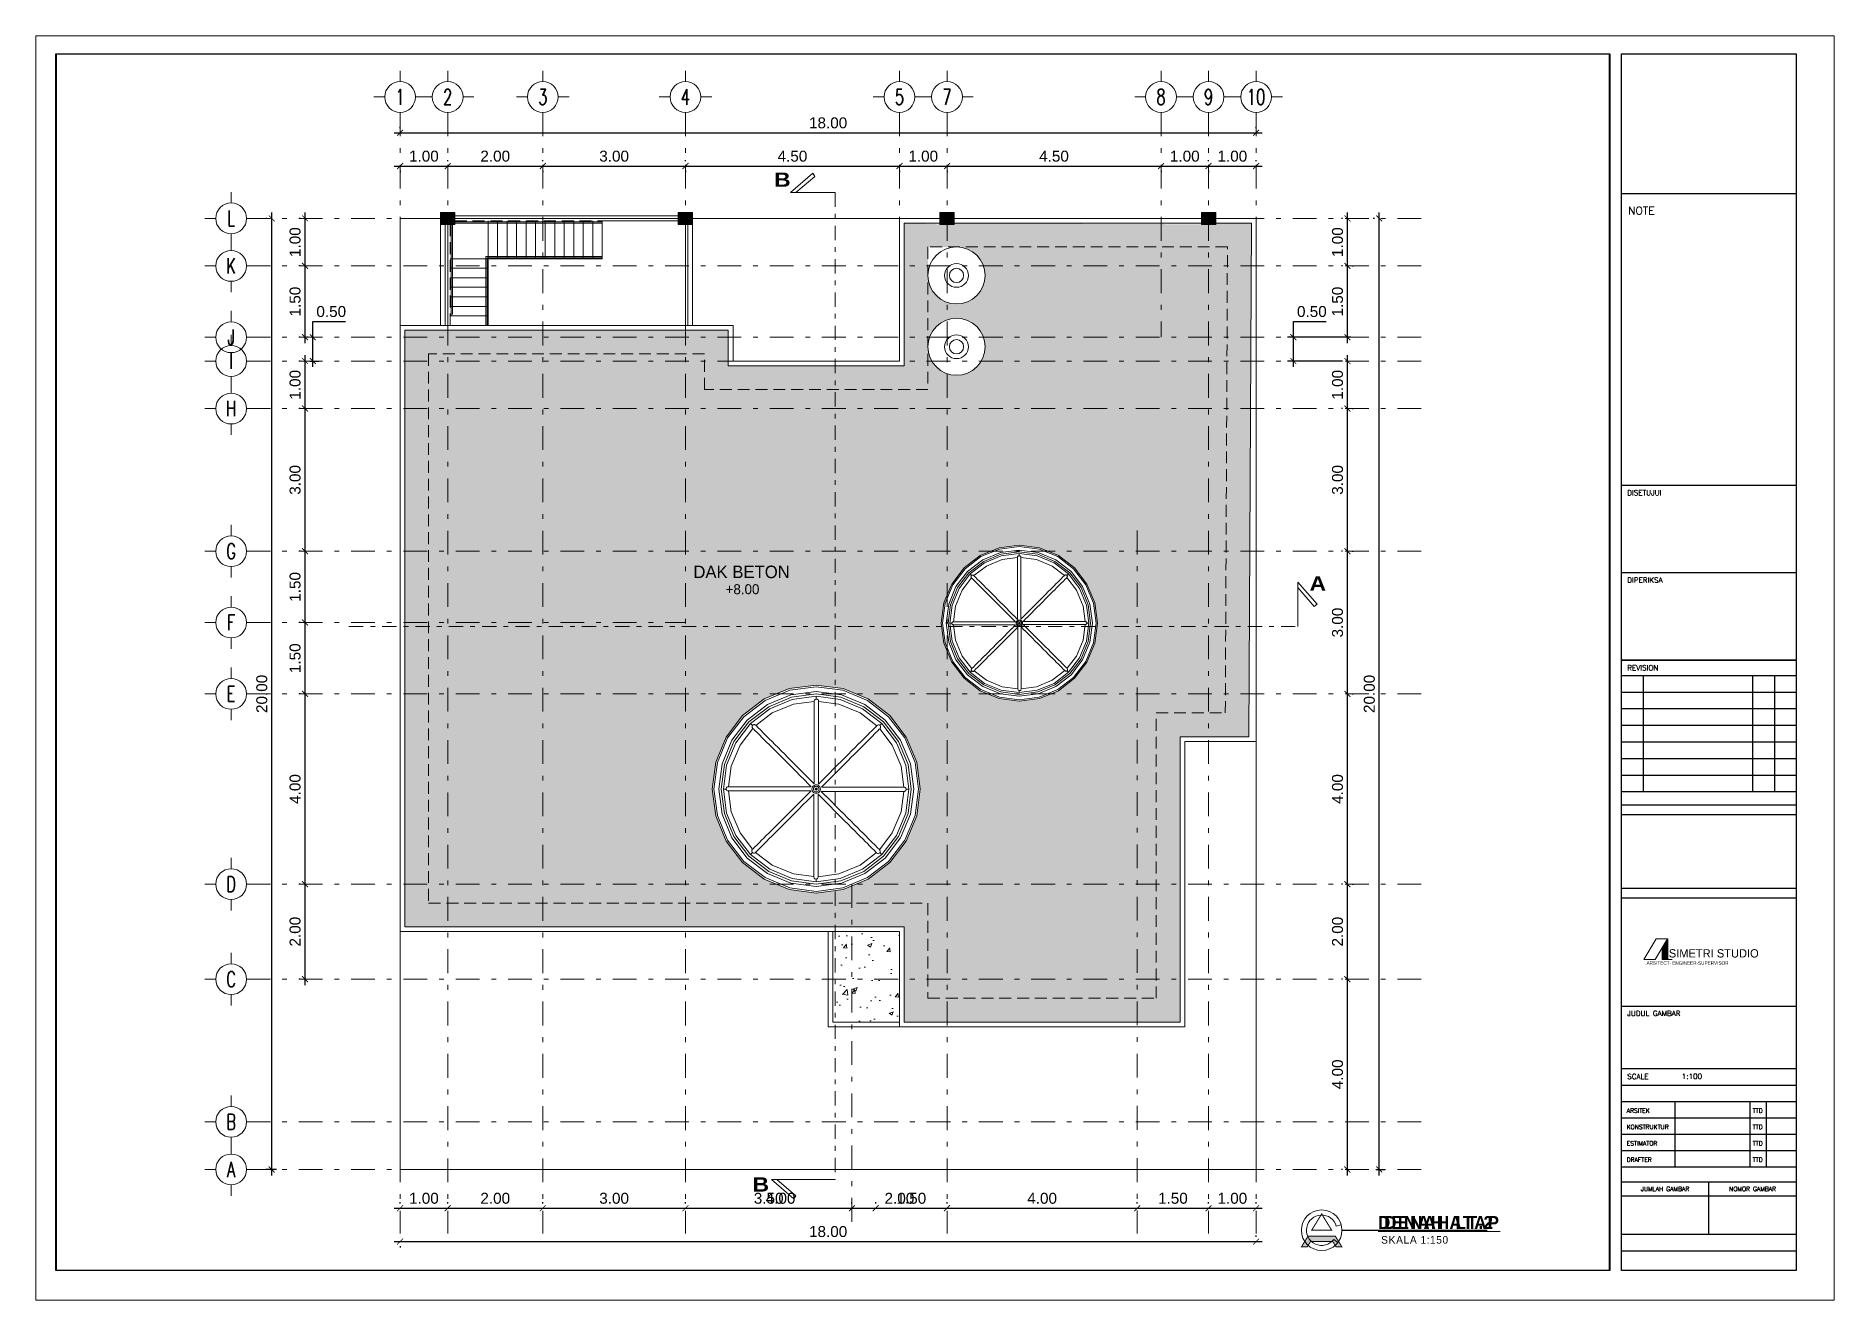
# Model space of a CAD drawing. Header units: millimetres. Extents: x -667 to -468, y -723 to -475.
# Drawn here: x -666.81 to -629, y -581.6 to -555.02 of the extents above; entities that cross this region are included whole.
import ezdxf
from ezdxf.enums import TextEntityAlignment as Align

# ---------------------------------------------------------------- set-up
doc = ezdxf.new("R2010")
doc.units = ezdxf.units.MM
for name, pattern in [('CENTER', [2, 1.25, -0.25, 0.25, -0.25]), ('DASHDOT', [1, 0.5, -0.25, 0, -0.25]), ('DASHED2', [0.375, 0.25, -0.125]), ('HIDDEN', [0.375, 0.25, -0.125])]:
    doc.linetypes.add(name, pattern=pattern)
doc.layers.get('0').update_dxf_attribs({"lineweight": 9})
doc.layers.get('Defpoints').update_dxf_attribs({"lineweight": 0})
for name, color, linetype, lineweight in [('COLUMN', 11, 'Continuous', 9), ('dinding', 36, 'Continuous', 9), ('GRID', 250, 'CENTER', 0), ('NOT-AS1', 2, 'Continuous', 5), ('NOT-AS2', 5, 'Continuous', 5), ('NOTASI', 250, 'Continuous', 5), ('TEXT', 26, 'Continuous', 5), ('TEXT1', 5, 'Continuous', 5)]:
    doc.layers.add(name, color=color, linetype=linetype, lineweight=lineweight)
doc.layers.add('KOP', color=1, linetype='Continuous')
doc.styles.add('ROMANS', font='romans.shx')
doc.styles.add('ROMS', font='romans.shx', dxfattribs={"width": 0.9, "height": 16})
doc.styles.get("Standard").update_dxf_attribs({"font": 'arial.ttf'})
doc.styles.add('SUBTITLE-200', font='ROMAND.shx', dxfattribs={"width": 0.7, "height": 600})
doc.dimstyles.new('Copy of 1-100', dxfattribs={"dimtxt": 0.23, "dimasz": 0.125, "dimexe": 0.125, "dimexo": 0.1, "dimgap": 0.09, "dimtad": 1, "dimtoh": 1, "dimzin": 0, "dimdsep": 46, "dimtxsty": 'Standard', "dimblk": 'ARCHTICK', "dimcen": 0.09, "dimdle": 0.125, "dimclrt": 2, "dimadec": 0, "dimazin": 0, "dimtfac": 1, "dimtofl": 0, "dimtmove": 0, "dimatfit": 3, "dimldrblk": 'ARCHTICK', "dimfxl": 1, "dimtolj": 1, "dimtzin": 0, "dimarcsym": 0})

msp = doc.modelspace()

# ---------------------------------------------------------------- texts
at = {"color": 1, "ltscale": 0.6, "char_height": 0.3, "width": 0.88165, "attachment_point": 1}
for s, insert in [('{\\fArial Black|b0|i0|c0|p34;B}', (-651.283, -557.889)), ('{\\fArial Black|b0|i0|c0|p34;B}', (-651.283, -557.889)), ('{\\fArial Black|b0|i0|c0|p34;A}', (-640.024, -566.381)), ('{\\fArial Black|b0|i0|c0|p34;B}', (-651.736, -579.019))]:
    msp.add_mtext(s, dxfattribs=dict(at, insert=insert))
at = {"attachment_point": 5}
for s, insert, char_height, width in [('{\\f@Dotum|b1|i0|c0|p34;\\T1.1;\\LDENAH ATAP}', (-637.301, -579.969), 0.27198, 3.63908), ('{\\f@Dotum|b1|i0|c0|p34;\\T1.1;\\LDENAH LT.2}', (-637.301, -579.969), 0.27198, 3.63908), ('{\\fAvantGarde Md BT|b0|i0|c0|p34;\\T1.1;SKALA 1:150}', (-637.809, -580.335), 0.16093, 2.66492), ('{\\fAvantGarde Md BT|b0|i0|c0|p34;\\T1.1;SKALA 1:150}', (-637.809, -580.335), 0.16093, 2.66492)]:
    msp.add_mtext(s, dxfattribs=dict(at, insert=insert, char_height=char_height, width=width))
at = {"layer": 'TEXT', "lineweight": 9, "attachment_point": 5}
for s, insert, char_height in [('{\\fIrisUPC|b0|i0|c0|p34;DAK BETON}', (-651.968, -566.289), 0.26238), ('{\\fIrisUPC|b0|i0|c0|p34;+8.00}', (-651.948, -566.653), 0.2099)]:
    msp.add_mtext(s, dxfattribs=dict(at, insert=insert, char_height=char_height))

# ---------------------------------------------------------------- blocks, each defined once
blk = doc.blocks.new('EW2433')
at = {"layer": 'NOTASI', "ltscale": 0.6, "true_color": 0x7f0606}
blk.add_hatch(color=16, dxfattribs=at).paths.add_polyline_path([(501.093, -205.874), (501.035, -205.974), (501.035, -206.109), (501.093, -206.109)])
at = {"ltscale": 0.6}
for p, q in [((500.967, -205.874), (500.83, -206.109)), ((501.093, -205.874), (500.956, -206.109)), ((500.967, -205.874), (501.093, -205.874)), ((501.035, -205.974), (501.035, -206.109)), ((500.83, -206.109), (500.956, -206.109)), ((501.035, -206.109), (501.148, -206.109)), ((501.064, -206.109), (501.093, -206.109))]:
    blk.add_line(p, q, dxfattribs=at)
at = {"lineweight": 30, "ltscale": 0.6}
blk.add_line((501.093, -205.874), (501.093, -206.109), dxfattribs=at)
at = {"layer": 'Defpoints'}
for p, q in [((482.796, -195.749), (482.796, -209.927)), ((502.962, -195.749), (482.796, -195.749)), ((502.962, -209.927), (502.962, -195.749)), ((482.796, -209.927), (502.962, -209.927))]:
    blk.add_line(p, q, dxfattribs=at)
at = {"layer": 'KOP', "color": 11, "ltscale": 0.1}
for p, q in [((483.021, -209.596), (483.021, -195.95)), ((483.021, -195.95), (500.447, -195.95)), ((483.024, -195.952), (483.024, -209.593)), ((500.444, -195.952), (483.024, -195.952)), ((500.444, -209.593), (500.444, -195.952)), ((500.447, -195.95), (500.447, -209.596)), ((500.447, -209.596), (483.021, -209.596)), ((483.024, -209.593), (500.444, -209.593))]:
    blk.add_line(p, q, dxfattribs=at)
at = {"layer": 'KOP', "ltscale": 0.1}
blk.add_line((500.579, -195.95), (502.538, -195.95), dxfattribs=at)
at = {"layer": 'KOP', "linetype": 'Continuous'}
for p, q in [((500.579, -209.596), (500.579, -195.95)), ((500.579, -195.95), (502.538, -195.95)), ((502.538, -195.95), (502.538, -209.596)), ((500.579, -205.311), (500.579, -204.481)), ((500.579, -204.481), (502.538, -204.481)), ((502.538, -204.481), (502.538, -205.311)), ((502.538, -205.311), (500.579, -205.311)), ((500.579, -209.191), (500.579, -208.602)), ((500.579, -208.602), (502.538, -208.602)), ((502.538, -208.602), (502.538, -209.191)), ((502.538, -209.191), (500.579, -209.191)), ((500.579, -209.596), (500.579, -209.374)), ((500.579, -209.374), (502.538, -209.374)), ((502.538, -209.374), (502.538, -209.596)), ((502.538, -209.596), (500.579, -209.596)), ((502.538, -209.596), (500.579, -209.596))]:
    blk.add_line(p, q, dxfattribs=at)
at = {"layer": 'KOP', "color": 1, "ltscale": 0.1}
for p, q in [((502.538, -197.521), (500.579, -197.521)), ((502.538, -200.793), (500.579, -200.793)), ((502.538, -201.772), (500.579, -201.772)), ((502.538, -202.751), (500.579, -202.751)), ((502.538, -205.419), (500.579, -205.419)), ((502.538, -206.636), (500.579, -206.636)), ((502.538, -207.335), (500.579, -207.335))]:
    blk.add_line(p, q, dxfattribs=at)
at = {"layer": 'KOP', "color": 1, "linetype": 'Continuous', "ltscale": 0.01}
blk.add_line((500.579, -202.751), (502.538, -202.751), dxfattribs=at)
at = {"layer": 'KOP', "color": 4, "ltscale": 0.1}
for p, q in [((502.538, -202.925), (500.579, -202.925)), ((500.824, -204.228), (500.824, -202.925)), ((502.048, -202.925), (502.048, -204.228)), ((502.293, -202.925), (502.293, -204.228)), ((502.538, -203.111), (500.579, -203.111)), ((502.538, -203.297), (500.579, -203.297)), ((502.538, -203.483), (500.579, -203.483)), ((502.538, -203.67), (500.579, -203.67)), ((502.538, -203.856), (500.579, -203.856)), ((502.538, -204.042), (500.579, -204.042)), ((502.538, -204.228), (500.579, -204.228))]:
    blk.add_line(p, q, dxfattribs=at)
at = {"layer": 'KOP', "linetype": 'Continuous', "ltscale": 0.01}
blk.add_line((500.579, -204.373), (502.538, -204.373), dxfattribs=at)
at = {"layer": 'KOP', "color": 1, "linetype": 'Continuous'}
blk.add_line((502.538, -207.519), (500.579, -207.519), dxfattribs=at)
at = {"layer": 'KOP', "color": 3, "ltscale": 0.1}
for p, q in [((502.538, -207.703), (500.579, -207.703)), ((502.538, -207.887), (500.579, -207.887)), ((501.18, -208.438), (501.18, -207.703)), ((502.021, -208.438), (502.021, -207.703)), ((502.204, -208.438), (502.204, -207.703)), ((502.538, -208.07), (500.579, -208.07)), ((502.538, -208.254), (500.579, -208.254)), ((502.538, -208.438), (500.579, -208.438)), ((502.538, -208.438), (500.579, -208.438)), ((501.558, -209.191), (501.558, -208.602)), ((502.538, -208.761), (500.579, -208.761))]:
    blk.add_line(p, q, dxfattribs=at)
at = {"ltscale": 0.6, "attachment_point": 1}
for s, width, insert, char_height in [('{\\fDroid|b0|i0|c0|p34;SIMETRI STUDIO}', 1.64667, (501.109, -205.992), 0.09291), ('{\\fBankGothic Lt BT|b0|i0|c0|p34;ARSITECT- ENGINEER-SUPERVISOR}', 2.64756, (500.859, -206.128), 0.03767)]:
    blk.add_mtext_dynamic_manual_height_columns(s, width=width, gutter_width=1, heights=[0], dxfattribs=dict(at, insert=insert, char_height=char_height))
at = {"layer": 'KOP', "color": 1, "linetype": 'Continuous', "width": 1}
for s, height, style, p in [('NOTE', 0.0882, 'ROMANS', (500.652, -197.753)), ('DISETUJUI', 0.0588, 'ROMS', (500.643, -200.902)), ('DIPERIKSA', 0.0588, 'ROMS', (500.643, -201.881)), ('REVISION', 0.0588, 'ROMS', (500.643, -202.866)), ('JUDUL GAMBAR', 0.05879, 'ROMS', (500.643, -206.741)), ('SCALE', 0.0588, 'ROMS', (500.643, -207.448)), ('1:100', 0.0588, 'ROMS', (501.255, -207.447)), ('ARSITEK', 0.049, 'ROMS', (500.636, -207.827)), ('TTD', 0.049, 'ROMS', (502.05, -207.827)), ('KONSTRUKTUR', 0.04899, 'ROMS', (500.636, -208.01)), ('TTD', 0.049, 'ROMS', (502.05, -208.01)), ('ESTIMATOR', 0.049, 'ROMS', (500.636, -208.194)), ('TTD', 0.049, 'ROMS', (502.05, -208.194)), ('DRAFTER', 0.049, 'ROMS', (500.636, -208.378)), ('TTD', 0.049, 'ROMS', (502.05, -208.378))]:
    blk.add_text(s, height=height, dxfattribs=dict(at, style=style)).set_placement(p)
at = {"layer": 'KOP', "color": 1, "linetype": 'Continuous', "style": 'ROMANS', "width": 1}
for s, p in [('JUMLAH GAMBAR', (501.067, -208.68)), ('NOMOR GAMBAR', (502.049, -208.68))]:
    blk.add_text(s, height=0.04899, dxfattribs=at).set_placement(p, align=Align.MIDDLE)
blk = doc.blocks.new('FFFF')
at = {"layer": 'NOTASI', "ltscale": 0.01}
h = blk.add_hatch(color=256, dxfattribs=at)
h.paths.add_polyline_path([(-508.37, -250.991), (-508.495, -250.991), (-508.495, -251.141), (-508.37, -251.141)])
h.paths.add_polyline_path([(-508.37, -251.141), (-508.495, -251.141), (-508.495, -251.291), (-508.37, -251.291)])
h.paths.add_polyline_path([(-508.495, -251.141), (-508.62, -251.141), (-508.62, -251.291), (-508.495, -251.291)])
h.paths.add_polyline_path([(-508.495, -250.991), (-508.62, -250.991), (-508.62, -251.141), (-508.495, -251.141)])
at = {"ltscale": 0.01}
for p, q in [((-508.37, -250.991), (-508.62, -250.991)), ((-508.495, -250.991), (-508.495, -251.291)), ((-508.62, -251.141), (-508.37, -251.141))]:
    blk.add_line(p, q, dxfattribs=at)
blk.add_lwpolyline([(-508.62, -250.991), (-508.37, -250.991), (-508.37, -251.291), (-508.62, -251.291)], close=True, dxfattribs=at)
blk = doc.blocks.new('_ArchTick')
at = {"color": 0, "linetype": 'ByBlock', "const_width": 0.15}
blk.add_lwpolyline([(-0.5, -0.5), (0.5, 0.5)], dxfattribs=at)
blk = doc.blocks.new('*D744')
at = {"layer": 'Defpoints', "color": 0}
for p in [(-659.148, -579.669), (-658.148, -579.669), (-658.148, -579.669)]:
    blk.add_point(p, dxfattribs=at)
at = {"layer": 'NOTASI', "color": 0, "lineweight": -2}
for p, q in [((-659.148, -579.569), (-659.148, -579.544)), ((-658.148, -579.569), (-658.148, -579.544)), ((-659.273, -579.669), (-658.023, -579.669))]:
    blk.add_line(p, q, dxfattribs=at)
at = {"layer": 'NOTASI', "color": 0, "lineweight": -2, "xscale": 0.125, "yscale": 0.125, "zscale": 0.125, "rotation": 180}
blk.add_blockref('_ArchTick', (-659.148, -579.669), dxfattribs=at)
at = {"layer": 'NOTASI', "color": 0, "lineweight": -2, "xscale": 0.125, "yscale": 0.125, "zscale": 0.125}
blk.add_blockref('_ArchTick', (-658.148, -579.669), dxfattribs=at)
at = {"layer": 'NOTASI', "color": 2, "insert": (-658.648, -579.461), "char_height": 0.23, "attachment_point": 5}
blk.add_mtext('\\A1;1.00', dxfattribs=at)
blk = doc.blocks.new('*D745')
at = {"layer": 'Defpoints', "color": 0}
for p in [(-659.148, -580.369), (-641.148, -580.369), (-641.148, -580.369)]:
    blk.add_point(p, dxfattribs=at)
at = {"layer": 'NOTASI', "color": 0, "lineweight": -2}
for p, q in [((-659.273, -580.369), (-641.023, -580.369)), ((-641.148, -580.269), (-641.148, -580.244)), ((-659.148, -580.469), (-659.148, -580.494))]:
    blk.add_line(p, q, dxfattribs=at)
at = {"layer": 'NOTASI', "color": 0, "lineweight": -2, "xscale": 0.125, "yscale": 0.125, "zscale": 0.125, "rotation": 180}
blk.add_blockref('_ArchTick', (-659.148, -580.369), dxfattribs=at)
at = {"layer": 'NOTASI', "color": 0, "lineweight": -2, "xscale": 0.125, "yscale": 0.125, "zscale": 0.125}
blk.add_blockref('_ArchTick', (-641.148, -580.369), dxfattribs=at)
at = {"layer": 'NOTASI', "color": 2, "insert": (-650.148, -580.161), "char_height": 0.23, "attachment_point": 5}
blk.add_mtext('\\A1;18.00', dxfattribs=at)
blk = doc.blocks.new('*D746')
at = {"layer": 'Defpoints', "color": 0}
for p in [(-658.148, -579.669), (-656.148, -579.669), (-656.148, -579.669)]:
    blk.add_point(p, dxfattribs=at)
at = {"layer": 'NOTASI', "color": 0, "lineweight": -2}
for p, q in [((-658.148, -579.569), (-658.148, -579.544)), ((-656.148, -579.569), (-656.148, -579.544)), ((-658.273, -579.669), (-656.023, -579.669))]:
    blk.add_line(p, q, dxfattribs=at)
at = {"layer": 'NOTASI', "color": 0, "lineweight": -2, "xscale": 0.125, "yscale": 0.125, "zscale": 0.125, "rotation": 180}
blk.add_blockref('_ArchTick', (-658.148, -579.669), dxfattribs=at)
at = {"layer": 'NOTASI', "color": 0, "lineweight": -2, "xscale": 0.125, "yscale": 0.125, "zscale": 0.125}
blk.add_blockref('_ArchTick', (-656.148, -579.669), dxfattribs=at)
at = {"layer": 'NOTASI', "color": 2, "insert": (-657.148, -579.461), "char_height": 0.23, "attachment_point": 5}
blk.add_mtext('\\A1;2.00', dxfattribs=at)
blk = doc.blocks.new('*D747')
at = {"layer": 'Defpoints', "color": 0}
for p in [(-656.148, -579.669), (-653.148, -579.669), (-653.148, -579.669)]:
    blk.add_point(p, dxfattribs=at)
at = {"layer": 'NOTASI', "color": 0, "lineweight": -2}
for p, q in [((-656.148, -579.569), (-656.148, -579.544)), ((-653.148, -579.569), (-653.148, -579.544)), ((-656.273, -579.669), (-653.023, -579.669))]:
    blk.add_line(p, q, dxfattribs=at)
at = {"layer": 'NOTASI', "color": 0, "lineweight": -2, "xscale": 0.125, "yscale": 0.125, "zscale": 0.125, "rotation": 180}
blk.add_blockref('_ArchTick', (-656.148, -579.669), dxfattribs=at)
at = {"layer": 'NOTASI', "color": 0, "lineweight": -2, "xscale": 0.125, "yscale": 0.125, "zscale": 0.125}
blk.add_blockref('_ArchTick', (-653.148, -579.669), dxfattribs=at)
at = {"layer": 'NOTASI', "color": 2, "insert": (-654.648, -579.461), "char_height": 0.23, "attachment_point": 5}
blk.add_mtext('\\A1;3.00', dxfattribs=at)
blk = doc.blocks.new('*D748')
at = {"layer": 'Defpoints', "color": 0}
for p in [(-653.148, -579.669), (-649.148, -579.669), (-649.148, -579.669)]:
    blk.add_point(p, dxfattribs=at)
at = {"layer": 'NOTASI', "color": 0, "lineweight": -2}
for p, q in [((-653.148, -579.569), (-653.148, -579.544)), ((-649.148, -579.569), (-649.148, -579.544)), ((-653.273, -579.669), (-649.023, -579.669))]:
    blk.add_line(p, q, dxfattribs=at)
at = {"layer": 'NOTASI', "color": 0, "lineweight": -2, "xscale": 0.125, "yscale": 0.125, "zscale": 0.125, "rotation": 180}
blk.add_blockref('_ArchTick', (-653.148, -579.669), dxfattribs=at)
at = {"layer": 'NOTASI', "color": 0, "lineweight": -2, "xscale": 0.125, "yscale": 0.125, "zscale": 0.125}
blk.add_blockref('_ArchTick', (-649.148, -579.669), dxfattribs=at)
at = {"layer": 'NOTASI', "color": 2, "insert": (-651.148, -579.461), "char_height": 0.23, "attachment_point": 5}
blk.add_mtext('\\A1;4.00', dxfattribs=at)
blk = doc.blocks.new('*D749')
at = {"layer": 'Defpoints', "color": 0}
for p in [(-649.148, -579.669), (-647.648, -579.669), (-647.648, -579.669)]:
    blk.add_point(p, dxfattribs=at)
at = {"layer": 'NOTASI', "color": 0, "lineweight": -2}
for p, q in [((-649.148, -579.569), (-649.148, -579.544)), ((-647.648, -579.569), (-647.648, -579.544)), ((-649.273, -579.669), (-647.523, -579.669))]:
    blk.add_line(p, q, dxfattribs=at)
at = {"layer": 'NOTASI', "color": 0, "lineweight": -2, "xscale": 0.125, "yscale": 0.125, "zscale": 0.125, "rotation": 180}
blk.add_blockref('_ArchTick', (-649.148, -579.669), dxfattribs=at)
at = {"layer": 'NOTASI', "color": 0, "lineweight": -2, "xscale": 0.125, "yscale": 0.125, "zscale": 0.125}
blk.add_blockref('_ArchTick', (-647.648, -579.669), dxfattribs=at)
at = {"layer": 'NOTASI', "color": 2, "insert": (-648.398, -579.461), "char_height": 0.23, "attachment_point": 5}
blk.add_mtext('\\A1;1.50', dxfattribs=at)
blk = doc.blocks.new('*D750')
at = {"layer": 'Defpoints', "color": 0}
for p in [(-647.648, -579.669), (-643.648, -579.669), (-643.648, -579.669)]:
    blk.add_point(p, dxfattribs=at)
at = {"layer": 'NOTASI', "color": 0, "lineweight": -2}
for p, q in [((-647.648, -579.569), (-647.648, -579.544)), ((-643.648, -579.569), (-643.648, -579.544)), ((-647.773, -579.669), (-643.523, -579.669))]:
    blk.add_line(p, q, dxfattribs=at)
at = {"layer": 'NOTASI', "color": 0, "lineweight": -2, "xscale": 0.125, "yscale": 0.125, "zscale": 0.125, "rotation": 180}
blk.add_blockref('_ArchTick', (-647.648, -579.669), dxfattribs=at)
at = {"layer": 'NOTASI', "color": 0, "lineweight": -2, "xscale": 0.125, "yscale": 0.125, "zscale": 0.125}
blk.add_blockref('_ArchTick', (-643.648, -579.669), dxfattribs=at)
at = {"layer": 'NOTASI', "color": 2, "insert": (-645.648, -579.461), "char_height": 0.23, "attachment_point": 5}
blk.add_mtext('\\A1;4.00', dxfattribs=at)
blk = doc.blocks.new('*D751')
at = {"layer": 'Defpoints', "color": 0}
for p in [(-643.648, -579.669), (-642.148, -579.669), (-642.148, -579.669)]:
    blk.add_point(p, dxfattribs=at)
at = {"layer": 'NOTASI', "color": 0, "lineweight": -2}
for p, q in [((-643.648, -579.569), (-643.648, -579.544)), ((-642.148, -579.569), (-642.148, -579.544)), ((-643.773, -579.669), (-642.023, -579.669))]:
    blk.add_line(p, q, dxfattribs=at)
at = {"layer": 'NOTASI', "color": 0, "lineweight": -2, "xscale": 0.125, "yscale": 0.125, "zscale": 0.125, "rotation": 180}
blk.add_blockref('_ArchTick', (-643.648, -579.669), dxfattribs=at)
at = {"layer": 'NOTASI', "color": 0, "lineweight": -2, "xscale": 0.125, "yscale": 0.125, "zscale": 0.125}
blk.add_blockref('_ArchTick', (-642.148, -579.669), dxfattribs=at)
at = {"layer": 'NOTASI', "color": 2, "insert": (-642.898, -579.461), "char_height": 0.23, "attachment_point": 5}
blk.add_mtext('\\A1;1.50', dxfattribs=at)
blk = doc.blocks.new('*D752')
at = {"layer": 'Defpoints', "color": 0}
for p in [(-642.148, -579.669), (-641.148, -579.669), (-641.148, -579.669)]:
    blk.add_point(p, dxfattribs=at)
at = {"layer": 'NOTASI', "color": 0, "lineweight": -2}
for p, q in [((-642.148, -579.569), (-642.148, -579.544)), ((-641.148, -579.569), (-641.148, -579.544)), ((-642.273, -579.669), (-641.023, -579.669))]:
    blk.add_line(p, q, dxfattribs=at)
at = {"layer": 'NOTASI', "color": 0, "lineweight": -2, "xscale": 0.125, "yscale": 0.125, "zscale": 0.125, "rotation": 180}
blk.add_blockref('_ArchTick', (-642.148, -579.669), dxfattribs=at)
at = {"layer": 'NOTASI', "color": 0, "lineweight": -2, "xscale": 0.125, "yscale": 0.125, "zscale": 0.125}
blk.add_blockref('_ArchTick', (-641.148, -579.669), dxfattribs=at)
at = {"layer": 'NOTASI', "color": 2, "insert": (-641.648, -579.461), "char_height": 0.23, "attachment_point": 5}
blk.add_mtext('\\A1;1.00', dxfattribs=at)
blk = doc.blocks.new('VVC')
for p, q in [((-660.604, -540.335), (-660.18, -540.279)), ((-660.18, -540.279), (-659.755, -540.335)), ((-661.34, -540.76), (-661, -540.499)), ((-661.32, -540.779), (-660.986, -540.522)), ((-661.267, -540.832), (-660.948, -540.588)), ((-661.24, -540.859), (-660.929, -540.621)), ((-661.213, -540.886), (-660.911, -540.653)), ((-661, -540.499), (-660.604, -540.335)), ((-660.986, -540.522), (-660.597, -540.361)), ((-660.948, -540.588), (-660.578, -540.434)), ((-660.929, -540.621), (-660.568, -540.471)), ((-660.911, -540.653), (-660.558, -540.507)), ((-660.538, -540.58), (-660.873, -540.719)), ((-660.597, -540.361), (-660.18, -540.306)), ((-660.578, -540.434), (-660.18, -540.382)), ((-660.568, -540.471), (-660.18, -540.42)), ((-660.558, -540.507), (-660.18, -540.458)), ((-660.217, -540.538), (-660.538, -540.58)), ((-660.217, -540.529), (-660.214, -540.52)), ((-660.217, -540.533), (-660.217, -540.529)), ((-660.217, -540.538), (-660.217, -540.549)), ((-660.217, -540.583), (-660.217, -540.549)), ((-660.217, -540.638), (-660.217, -540.583)), ((-660.217, -540.583), (-660.217, -540.583)), ((-660.217, -540.583), (-660.217, -540.583)), ((-660.217, -540.639), (-660.217, -540.638)), ((-660.217, -540.715), (-660.217, -540.639)), ((-660.217, -540.639), (-660.217, -540.639)), ((-660.214, -540.52), (-660.209, -540.512)), ((-660.209, -540.512), (-660.202, -540.506)), ((-660.202, -540.506), (-660.193, -540.502)), ((-660.193, -540.502), (-660.184, -540.5)), ((-660.184, -540.5), (-660.174, -540.502)), ((-660.18, -540.306), (-659.762, -540.361)), ((-660.18, -540.382), (-659.782, -540.434)), ((-660.18, -540.42), (-659.791, -540.471)), ((-660.18, -540.458), (-659.801, -540.507)), ((-660.18, -540.458), (-660.18, -540.501)), ((-660.174, -540.502), (-660.166, -540.505)), ((-660.166, -540.505), (-660.159, -540.511)), ((-660.159, -540.511), (-660.153, -540.519)), ((-660.153, -540.519), (-660.15, -540.528)), ((-660.15, -540.528), (-660.15, -540.533)), ((-659.821, -540.58), (-660.15, -540.537)), ((-660.15, -540.537), (-660.15, -540.548)), ((-660.15, -540.537), (-660.142, -540.538)), ((-660.15, -540.548), (-660.15, -540.548)), ((-660.15, -540.548), (-660.15, -540.582)), ((-660.15, -540.582), (-660.15, -540.582)), ((-660.15, -540.582), (-660.15, -540.638)), ((-660.15, -540.638), (-660.15, -540.638)), ((-660.15, -540.638), (-660.15, -540.714)), ((-659.486, -540.719), (-659.821, -540.58)), ((-659.801, -540.507), (-659.448, -540.653)), ((-659.791, -540.471), (-659.43, -540.621)), ((-659.782, -540.434), (-659.411, -540.588)), ((-659.762, -540.361), (-659.373, -540.522)), ((-659.755, -540.335), (-659.359, -540.499)), ((-659.448, -540.653), (-659.146, -540.886)), ((-659.43, -540.621), (-659.119, -540.859)), ((-659.411, -540.588), (-659.092, -540.832)), ((-659.373, -540.522), (-659.039, -540.779)), ((-659.359, -540.499), (-659.019, -540.76)), ((-661.6, -541.099), (-661.34, -540.76)), ((-661.577, -541.113), (-661.32, -540.779)), ((-661.511, -541.151), (-661.267, -540.832)), ((-661.478, -541.17), (-661.24, -540.859)), ((-661.446, -541.189), (-661.213, -540.886)), ((-661.183, -540.969), (-661.38, -541.226)), ((-661.213, -540.886), (-661.183, -540.916)), ((-661.196, -540.945), (-661.195, -540.936)), ((-661.194, -540.954), (-661.196, -540.945)), ((-661.195, -540.936), (-661.192, -540.927)), ((-661.189, -540.962), (-661.194, -540.954)), ((-661.192, -540.927), (-661.186, -540.919)), ((-661.186, -540.966), (-661.189, -540.962)), ((-661.186, -540.919), (-661.179, -540.913)), ((-661.183, -540.969), (-661.175, -540.977)), ((-661.179, -540.913), (-661.17, -540.91)), ((-661.151, -541.001), (-661.175, -540.977)), ((-661.17, -540.91), (-661.161, -540.909)), ((-661.161, -540.909), (-661.151, -540.911)), ((-661.151, -540.911), (-661.143, -540.915)), ((-661.151, -541.001), (-661.151, -541.001)), ((-661.112, -541.04), (-661.151, -541.001)), ((-661.136, -540.921), (-661.143, -540.915)), ((-660.873, -540.719), (-661.136, -540.921)), ((-661.136, -540.921), (-661.13, -540.916)), ((-661.136, -540.921), (-661.128, -540.929)), ((-661.128, -540.929), (-661.128, -540.929)), ((-661.128, -540.929), (-661.104, -540.953)), ((-661.111, -541.041), (-661.112, -541.04)), ((-661.058, -541.094), (-661.111, -541.041)), ((-661.104, -540.953), (-661.104, -540.953)), ((-661.104, -540.953), (-661.065, -540.992)), ((-661.065, -540.992), (-661.065, -540.993)), ((-661.065, -540.993), (-661.011, -541.046)), ((-661.011, -541.046), (-661.01, -541.047)), ((-661.01, -541.047), (-660.942, -541.115)), ((-660.217, -540.716), (-660.217, -540.715)), ((-660.217, -540.812), (-660.217, -540.716)), ((-660.217, -540.716), (-660.217, -540.716)), ((-660.217, -540.813), (-660.217, -540.812)), ((-660.217, -540.814), (-660.217, -540.813)), ((-660.217, -540.928), (-660.217, -540.814)), ((-660.217, -540.929), (-660.217, -540.928)), ((-660.217, -540.93), (-660.217, -540.929)), ((-660.217, -541.061), (-660.217, -540.93)), ((-660.15, -540.714), (-660.15, -540.715)), ((-660.15, -540.715), (-660.15, -540.811)), ((-660.15, -540.811), (-660.15, -540.813)), ((-660.15, -540.813), (-660.15, -540.927)), ((-660.15, -540.927), (-660.15, -540.929)), ((-660.15, -540.929), (-660.15, -541.061)), ((-659.229, -540.916), (-659.486, -540.719)), ((-659.423, -541.11), (-659.355, -541.043)), ((-659.355, -541.043), (-659.354, -541.042)), ((-659.354, -541.042), (-659.3, -540.988)), ((-659.252, -541.035), (-659.306, -541.088)), ((-659.3, -540.987), (-659.261, -540.948)), ((-659.3, -540.988), (-659.3, -540.987)), ((-659.261, -540.948), (-659.237, -540.924)), ((-659.261, -540.948), (-659.261, -540.948)), ((-659.213, -540.995), (-659.252, -541.034)), ((-659.252, -541.034), (-659.252, -541.035)), ((-659.229, -540.916), (-659.237, -540.924)), ((-659.229, -540.916), (-659.222, -540.91)), ((-659.222, -540.91), (-659.214, -540.906)), ((-659.214, -540.906), (-659.205, -540.904)), ((-659.189, -540.971), (-659.213, -540.995)), ((-659.213, -540.995), (-659.213, -540.995)), ((-659.205, -540.904), (-659.195, -540.904)), ((-659.195, -540.904), (-659.187, -540.908)), ((-659.181, -540.963), (-659.189, -540.971)), ((-659.189, -540.971), (-659.189, -540.971)), ((-659.187, -540.908), (-659.179, -540.913)), ((-659.181, -540.963), (-659.174, -540.956)), ((-658.979, -541.226), (-659.181, -540.963)), ((-659.181, -540.963), (-659.176, -540.969)), ((-659.179, -540.913), (-659.173, -540.921)), ((-659.146, -540.886), (-659.176, -540.916)), ((-659.17, -540.948), (-659.174, -540.956)), ((-659.173, -540.921), (-659.17, -540.929)), ((-659.17, -540.929), (-659.169, -540.939)), ((-659.169, -540.939), (-659.17, -540.948)), ((-659.146, -540.886), (-658.913, -541.189)), ((-659.119, -540.859), (-658.881, -541.17)), ((-659.092, -540.832), (-658.848, -541.151)), ((-659.039, -540.779), (-658.782, -541.113)), ((-659.019, -540.76), (-658.759, -541.099)), ((-661.764, -541.495), (-661.6, -541.099)), ((-661.738, -541.502), (-661.577, -541.113)), ((-661.665, -541.522), (-661.511, -541.151)), ((-661.628, -541.532), (-661.478, -541.17)), ((-661.592, -541.541), (-661.446, -541.189)), ((-661.38, -541.226), (-661.519, -541.561)), ((-661.057, -541.095), (-661.058, -541.094)), ((-660.989, -541.163), (-661.057, -541.095)), ((-660.988, -541.164), (-660.989, -541.163)), ((-660.907, -541.245), (-660.988, -541.164)), ((-660.942, -541.115), (-660.941, -541.116)), ((-660.941, -541.116), (-660.86, -541.197)), ((-660.905, -541.246), (-660.907, -541.245)), ((-660.813, -541.339), (-660.905, -541.246)), ((-660.86, -541.197), (-660.859, -541.199)), ((-660.859, -541.199), (-660.766, -541.291)), ((-660.811, -541.341), (-660.813, -541.339)), ((-660.708, -541.444), (-660.811, -541.341)), ((-660.766, -541.291), (-660.764, -541.293)), ((-660.764, -541.293), (-660.66, -541.397)), ((-660.66, -541.397), (-660.658, -541.399)), ((-660.658, -541.399), (-660.545, -541.512)), ((-660.217, -541.064), (-660.217, -541.061)), ((-660.217, -541.21), (-660.217, -541.064)), ((-660.217, -541.214), (-660.217, -541.21)), ((-660.217, -541.841), (-660.217, -541.214)), ((-660.15, -541.061), (-660.15, -541.063)), ((-660.15, -541.063), (-660.15, -541.21)), ((-660.15, -541.21), (-660.15, -541.213)), ((-660.15, -541.213), (-660.15, -541.373)), ((-660.15, -541.373), (-660.15, -541.376)), ((-660.15, -541.376), (-660.15, -541.547)), ((-660.15, -541.838), (-659.707, -541.394)), ((-659.707, -541.394), (-659.704, -541.392)), ((-659.704, -541.392), (-659.601, -541.289)), ((-659.553, -541.335), (-659.657, -541.439)), ((-659.601, -541.289), (-659.599, -541.286)), ((-659.599, -541.286), (-659.506, -541.194)), ((-659.551, -541.333), (-659.553, -541.335)), ((-659.458, -541.24), (-659.551, -541.333)), ((-659.506, -541.194), (-659.505, -541.192)), ((-659.505, -541.192), (-659.424, -541.112)), ((-659.457, -541.239), (-659.458, -541.24)), ((-659.376, -541.158), (-659.457, -541.239)), ((-659.424, -541.112), (-659.423, -541.11)), ((-659.375, -541.157), (-659.376, -541.158)), ((-659.307, -541.089), (-659.375, -541.157)), ((-659.306, -541.088), (-659.307, -541.089)), ((-658.84, -541.561), (-658.979, -541.226)), ((-658.913, -541.189), (-658.767, -541.541)), ((-658.881, -541.17), (-658.731, -541.532)), ((-658.848, -541.151), (-658.694, -541.522)), ((-658.782, -541.113), (-658.621, -541.502)), ((-658.759, -541.099), (-658.595, -541.495)), ((-661.82, -541.92), (-661.764, -541.495)), ((-661.793, -541.92), (-661.738, -541.502)), ((-661.717, -541.92), (-661.665, -541.522)), ((-661.679, -541.92), (-661.628, -541.532)), ((-661.642, -541.92), (-661.592, -541.541)), ((-661.519, -541.561), (-661.562, -541.89)), ((-660.705, -541.447), (-660.708, -541.444)), ((-660.262, -541.89), (-660.705, -541.447)), ((-660.545, -541.512), (-660.543, -541.514)), ((-660.543, -541.514), (-660.422, -541.635)), ((-660.422, -541.635), (-660.42, -541.637)), ((-660.42, -541.637), (-660.293, -541.765)), ((-660.293, -541.765), (-660.29, -541.767)), ((-660.217, -541.841), (-660.29, -541.767)), ((-660.15, -541.547), (-660.15, -541.55)), ((-660.15, -541.55), (-660.15, -541.73)), ((-660.15, -541.73), (-660.15, -541.734)), ((-660.15, -541.838), (-660.15, -541.734)), ((-660.1, -541.883), (-660.027, -541.809)), ((-660.024, -541.807), (-660.027, -541.809)), ((-659.897, -541.679), (-660.024, -541.807)), ((-659.895, -541.677), (-659.897, -541.679)), ((-659.774, -541.556), (-659.895, -541.677)), ((-659.772, -541.554), (-659.774, -541.556)), ((-659.659, -541.441), (-659.772, -541.554)), ((-659.657, -541.439), (-659.659, -541.441)), ((-658.798, -541.883), (-658.84, -541.561)), ((-658.767, -541.541), (-658.717, -541.92)), ((-658.731, -541.532), (-658.68, -541.92)), ((-658.694, -541.522), (-658.642, -541.92)), ((-658.621, -541.502), (-658.566, -541.92)), ((-658.595, -541.495), (-658.539, -541.92)), ((-661.764, -542.344), (-661.82, -541.92)), ((-661.738, -542.337), (-661.793, -541.92)), ((-661.665, -542.318), (-661.717, -541.92)), ((-661.628, -542.308), (-661.679, -541.92)), ((-661.592, -542.298), (-661.642, -541.92)), ((-661.642, -541.92), (-661.598, -541.92)), ((-661.599, -541.924), (-661.598, -541.915)), ((-661.597, -541.933), (-661.599, -541.924)), ((-661.598, -541.915), (-661.594, -541.906)), ((-661.593, -541.942), (-661.597, -541.933)), ((-661.594, -541.906), (-661.588, -541.899)), ((-661.587, -541.949), (-661.593, -541.942)), ((-661.588, -541.899), (-661.58, -541.893)), ((-661.58, -541.954), (-661.587, -541.949)), ((-661.58, -541.893), (-661.572, -541.89)), ((-661.571, -541.957), (-661.58, -541.954)), ((-661.572, -541.89), (-661.566, -541.89)), ((-661.561, -541.957), (-661.571, -541.957)), ((-661.562, -541.89), (-661.561, -541.883)), ((-661.562, -541.89), (-661.551, -541.89)), ((-661.561, -541.957), (-661.519, -542.279)), ((-661.561, -541.957), (-661.55, -541.957)), ((-661.551, -541.89), (-661.551, -541.89)), ((-661.551, -541.89), (-661.517, -541.89)), ((-661.516, -541.957), (-661.55, -541.957)), ((-661.517, -541.89), (-661.517, -541.89)), ((-661.517, -541.89), (-661.462, -541.89)), ((-661.461, -541.957), (-661.516, -541.957)), ((-661.516, -541.957), (-661.516, -541.957)), ((-661.516, -541.957), (-661.516, -541.957)), ((-661.462, -541.89), (-661.461, -541.89)), ((-661.461, -541.89), (-661.385, -541.89)), ((-661.46, -541.957), (-661.461, -541.957)), ((-661.461, -541.957), (-661.461, -541.957)), ((-661.384, -541.957), (-661.46, -541.957)), ((-661.385, -541.89), (-661.384, -541.89)), ((-661.384, -541.89), (-661.288, -541.89)), ((-661.383, -541.957), (-661.384, -541.957)), ((-661.384, -541.957), (-661.384, -541.957)), ((-661.287, -541.957), (-661.383, -541.957)), ((-661.288, -541.89), (-661.286, -541.89)), ((-661.286, -541.957), (-661.287, -541.957)), ((-661.286, -541.89), (-661.172, -541.89)), ((-661.285, -541.957), (-661.286, -541.957)), ((-661.171, -541.957), (-661.285, -541.957)), ((-661.172, -541.89), (-661.17, -541.89)), ((-661.17, -541.957), (-661.171, -541.957)), ((-661.17, -541.89), (-661.038, -541.89)), ((-661.169, -541.957), (-661.17, -541.957)), ((-661.038, -541.957), (-661.169, -541.957)), ((-661.038, -541.89), (-661.036, -541.89)), ((-661.035, -541.957), (-661.038, -541.957)), ((-661.036, -541.89), (-660.889, -541.89)), ((-660.889, -541.957), (-661.035, -541.957)), ((-660.889, -541.89), (-660.887, -541.89)), ((-660.886, -541.957), (-660.889, -541.957)), ((-660.887, -541.89), (-660.727, -541.89)), ((-660.259, -541.957), (-660.886, -541.957)), ((-660.727, -541.89), (-660.723, -541.89)), ((-660.723, -541.89), (-660.553, -541.89)), ((-660.209, -542.002), (-660.652, -542.445)), ((-660.585, -542.283), (-660.464, -542.163)), ((-660.553, -541.89), (-660.549, -541.89)), ((-660.549, -541.89), (-660.369, -541.89)), ((-660.464, -542.163), (-660.462, -542.16)), ((-660.462, -542.16), (-660.335, -542.033)), ((-660.369, -541.89), (-660.366, -541.89)), ((-660.262, -541.89), (-660.366, -541.89)), ((-660.335, -542.033), (-660.332, -542.03)), ((-660.259, -541.957), (-660.332, -542.03)), ((-660.247, -541.92), (-660.245, -541.902)), ((-660.245, -541.937), (-660.247, -541.92)), ((-660.245, -541.902), (-660.243, -541.898)), ((-660.245, -541.937), (-660.24, -541.949)), ((-660.243, -541.898), (-660.238, -541.886)), ((-660.238, -541.953), (-660.24, -541.949)), ((-660.238, -541.886), (-660.227, -541.872)), ((-660.227, -541.967), (-660.238, -541.953)), ((-660.227, -541.872), (-660.213, -541.861)), ((-660.213, -541.978), (-660.227, -541.967)), ((-660.224, -541.92), (-660.222, -541.908)), ((-660.222, -541.931), (-660.224, -541.92)), ((-660.222, -541.908), (-660.218, -541.898)), ((-660.218, -541.942), (-660.222, -541.931)), ((-660.218, -541.898), (-660.211, -541.888)), ((-660.211, -541.951), (-660.218, -541.942)), ((-660.213, -541.861), (-660.209, -541.86)), ((-660.201, -541.983), (-660.213, -541.978)), ((-660.211, -541.888), (-660.202, -541.881)), ((-660.202, -541.958), (-660.211, -541.951)), ((-660.209, -541.86), (-660.197, -541.855)), ((-660.209, -542.106), (-660.209, -542.002)), ((-660.209, -542.106), (-660.209, -542.109)), ((-660.209, -542.109), (-660.209, -542.289)), ((-660.202, -541.881), (-660.191, -541.877)), ((-660.191, -541.963), (-660.202, -541.958)), ((-660.197, -541.985), (-660.201, -541.983)), ((-660.197, -541.855), (-660.18, -541.852)), ((-660.18, -541.987), (-660.197, -541.985)), ((-660.195, -541.92), (-660.194, -541.916)), ((-660.194, -541.924), (-660.195, -541.92)), ((-660.195, -541.92), (-660.164, -541.92)), ((-660.194, -541.916), (-660.193, -541.912)), ((-660.193, -541.927), (-660.194, -541.924)), ((-660.193, -541.912), (-660.19, -541.909)), ((-660.19, -541.931), (-660.193, -541.927)), ((-660.191, -541.877), (-660.18, -541.875)), ((-660.18, -541.964), (-660.191, -541.963)), ((-660.19, -541.909), (-660.187, -541.906)), ((-660.187, -541.933), (-660.19, -541.931)), ((-660.187, -541.906), (-660.184, -541.905)), ((-660.184, -541.935), (-660.187, -541.933)), ((-660.184, -541.905), (-660.18, -541.904)), ((-660.18, -541.935), (-660.184, -541.935)), ((-660.18, -541.852), (-660.162, -541.855)), ((-660.18, -541.875), (-660.168, -541.877)), ((-660.18, -541.904), (-660.176, -541.905)), ((-660.18, -541.935), (-660.18, -541.904)), ((-660.176, -541.935), (-660.18, -541.935)), ((-660.168, -541.963), (-660.18, -541.964)), ((-660.162, -541.985), (-660.18, -541.987)), ((-660.176, -541.905), (-660.172, -541.906)), ((-660.172, -541.933), (-660.176, -541.935)), ((-660.172, -541.906), (-660.169, -541.909)), ((-660.169, -541.931), (-660.172, -541.933)), ((-660.169, -541.909), (-660.166, -541.912)), ((-660.166, -541.927), (-660.169, -541.931)), ((-660.168, -541.877), (-660.157, -541.881)), ((-660.157, -541.958), (-660.168, -541.963)), ((-660.166, -541.912), (-660.165, -541.916)), ((-660.165, -541.924), (-660.166, -541.927)), ((-660.165, -541.916), (-660.164, -541.92)), ((-660.164, -541.92), (-660.165, -541.924)), ((-660.162, -541.855), (-660.158, -541.856)), ((-660.15, -541.98), (-660.162, -541.985)), ((-660.158, -541.856), (-660.146, -541.861)), ((-660.157, -541.881), (-660.148, -541.888)), ((-660.148, -541.951), (-660.157, -541.958)), ((-660.146, -541.978), (-660.15, -541.98)), ((-660.148, -541.888), (-660.141, -541.898)), ((-660.141, -541.942), (-660.148, -541.951)), ((-660.146, -541.861), (-660.132, -541.872)), ((-660.132, -541.967), (-660.146, -541.978)), ((-660.142, -541.999), (-660.069, -542.072)), ((-660.142, -541.999), (-660.142, -542.626)), ((-660.141, -541.898), (-660.137, -541.908)), ((-660.137, -541.931), (-660.141, -541.942)), ((-660.137, -541.908), (-660.135, -541.92)), ((-660.135, -541.92), (-660.137, -541.931)), ((-660.132, -541.872), (-660.121, -541.886)), ((-660.121, -541.953), (-660.132, -541.967)), ((-660.121, -541.886), (-660.119, -541.89)), ((-660.116, -541.941), (-660.121, -541.953)), ((-660.119, -541.89), (-660.114, -541.902)), ((-660.114, -541.937), (-660.116, -541.941)), ((-660.114, -541.902), (-660.112, -541.92)), ((-660.112, -541.92), (-660.114, -541.937)), ((-660.1, -541.883), (-659.474, -541.883)), ((-660.097, -541.949), (-659.654, -542.393)), ((-660.097, -541.949), (-659.993, -541.949)), ((-660.066, -542.075), (-660.069, -542.072)), ((-659.939, -542.202), (-660.066, -542.075)), ((-659.99, -541.949), (-659.993, -541.949)), ((-659.81, -541.949), (-659.99, -541.949)), ((-659.807, -541.949), (-659.81, -541.949)), ((-659.636, -541.949), (-659.807, -541.949)), ((-659.632, -541.949), (-659.636, -541.949)), ((-659.473, -541.949), (-659.632, -541.949)), ((-659.474, -541.883), (-659.47, -541.883)), ((-659.47, -541.949), (-659.473, -541.949)), ((-659.47, -541.883), (-659.324, -541.883)), ((-659.323, -541.949), (-659.47, -541.949)), ((-659.324, -541.883), (-659.321, -541.883)), ((-659.321, -541.949), (-659.323, -541.949)), ((-659.321, -541.883), (-659.19, -541.883)), ((-659.189, -541.949), (-659.321, -541.949)), ((-659.19, -541.883), (-659.189, -541.883)), ((-659.189, -541.883), (-659.188, -541.883)), ((-659.187, -541.949), (-659.189, -541.949)), ((-659.188, -541.883), (-659.074, -541.883)), ((-659.073, -541.949), (-659.187, -541.949)), ((-659.074, -541.883), (-659.073, -541.883)), ((-659.073, -541.883), (-659.072, -541.883)), ((-659.071, -541.949), (-659.073, -541.949)), ((-659.072, -541.883), (-658.976, -541.883)), ((-658.975, -541.949), (-659.071, -541.949)), ((-658.976, -541.883), (-658.975, -541.883)), ((-658.975, -541.883), (-658.899, -541.883)), ((-658.975, -541.883), (-658.975, -541.883)), ((-658.974, -541.949), (-658.975, -541.949)), ((-658.898, -541.949), (-658.974, -541.949)), ((-658.899, -541.883), (-658.899, -541.883)), ((-658.899, -541.883), (-658.898, -541.883)), ((-658.898, -541.883), (-658.843, -541.883)), ((-658.897, -541.949), (-658.898, -541.949)), ((-658.842, -541.949), (-658.897, -541.949)), ((-658.843, -541.883), (-658.809, -541.883)), ((-658.843, -541.883), (-658.843, -541.883)), ((-658.843, -541.883), (-658.843, -541.883)), ((-658.808, -541.949), (-658.842, -541.949)), ((-658.842, -541.949), (-658.842, -541.949)), ((-658.84, -542.279), (-658.797, -541.949)), ((-658.798, -541.883), (-658.809, -541.883)), ((-658.808, -541.949), (-658.808, -541.949)), ((-658.797, -541.949), (-658.808, -541.949)), ((-658.797, -541.949), (-658.798, -541.957)), ((-658.797, -541.949), (-658.788, -541.949)), ((-658.793, -541.883), (-658.789, -541.883)), ((-658.789, -541.883), (-658.78, -541.885)), ((-658.779, -541.946), (-658.788, -541.949)), ((-658.78, -541.885), (-658.772, -541.891)), ((-658.771, -541.941), (-658.779, -541.946)), ((-658.772, -541.891), (-658.766, -541.898)), ((-658.765, -541.933), (-658.771, -541.941)), ((-658.717, -541.92), (-658.767, -542.298)), ((-658.766, -541.898), (-658.762, -541.906)), ((-658.761, -541.925), (-658.765, -541.933)), ((-658.762, -541.906), (-658.76, -541.915)), ((-658.76, -541.915), (-658.761, -541.925)), ((-658.717, -541.92), (-658.761, -541.92)), ((-658.68, -541.92), (-658.731, -542.308)), ((-658.642, -541.92), (-658.694, -542.318)), ((-658.566, -541.92), (-658.621, -542.337)), ((-658.539, -541.92), (-658.595, -542.344)), ((-661.6, -542.74), (-661.764, -542.344)), ((-661.577, -542.726), (-661.738, -542.337)), ((-661.511, -542.689), (-661.665, -542.318)), ((-661.478, -542.67), (-661.628, -542.308)), ((-661.446, -542.651), (-661.592, -542.298)), ((-661.519, -542.279), (-661.38, -542.613)), ((-660.901, -542.599), (-660.808, -542.506)), ((-660.76, -542.553), (-660.853, -542.646)), ((-660.808, -542.506), (-660.806, -542.504)), ((-660.806, -542.504), (-660.702, -542.401)), ((-660.758, -542.551), (-660.76, -542.553)), ((-660.655, -542.448), (-660.758, -542.551)), ((-660.702, -542.401), (-660.7, -542.399)), ((-660.7, -542.399), (-660.587, -542.286)), ((-660.652, -542.445), (-660.655, -542.448)), ((-660.587, -542.286), (-660.585, -542.283)), ((-660.209, -542.289), (-660.209, -542.293)), ((-660.209, -542.293), (-660.209, -542.464)), ((-660.209, -542.464), (-660.209, -542.467)), ((-660.209, -542.467), (-660.209, -542.627)), ((-659.937, -542.204), (-659.939, -542.202)), ((-659.816, -542.325), (-659.937, -542.204)), ((-659.814, -542.328), (-659.816, -542.325)), ((-659.701, -542.441), (-659.814, -542.328)), ((-659.699, -542.443), (-659.701, -542.441)), ((-659.595, -542.546), (-659.699, -542.443)), ((-659.654, -542.393), (-659.652, -542.395)), ((-659.652, -542.395), (-659.548, -542.498)), ((-659.593, -542.548), (-659.595, -542.546)), ((-659.5, -542.641), (-659.593, -542.548)), ((-659.548, -542.498), (-659.546, -542.5)), ((-659.546, -542.5), (-659.454, -542.593)), ((-658.979, -542.613), (-658.84, -542.279)), ((-658.767, -542.298), (-658.913, -542.651)), ((-658.731, -542.308), (-658.881, -542.67)), ((-658.694, -542.318), (-658.848, -542.689)), ((-658.621, -542.337), (-658.782, -542.726)), ((-658.595, -542.344), (-658.759, -542.74)), ((-661.34, -543.08), (-661.6, -542.74)), ((-661.32, -543.061), (-661.577, -542.726)), ((-661.267, -543.007), (-661.511, -542.689)), ((-661.24, -542.98), (-661.478, -542.67)), ((-661.213, -542.954), (-661.446, -542.651)), ((-661.38, -542.613), (-661.178, -542.876)), ((-661.213, -542.954), (-661.183, -542.923)), ((-661.19, -542.901), (-661.189, -542.892)), ((-661.189, -542.91), (-661.19, -542.901)), ((-661.189, -542.892), (-661.185, -542.883)), ((-661.186, -542.919), (-661.189, -542.91)), ((-661.18, -542.926), (-661.186, -542.919)), ((-661.178, -542.876), (-661.185, -542.883)), ((-661.178, -542.876), (-661.183, -542.87)), ((-661.173, -542.932), (-661.18, -542.926)), ((-661.178, -542.876), (-661.17, -542.868)), ((-661.164, -542.935), (-661.173, -542.932)), ((-661.17, -542.868), (-661.146, -542.845)), ((-661.17, -542.868), (-661.17, -542.868)), ((-661.154, -542.936), (-661.164, -542.935)), ((-661.145, -542.934), (-661.154, -542.936)), ((-661.146, -542.844), (-661.107, -542.805)), ((-661.146, -542.845), (-661.146, -542.844)), ((-661.137, -542.93), (-661.145, -542.934)), ((-661.13, -542.923), (-661.137, -542.93)), ((-661.13, -542.923), (-661.122, -542.915)), ((-661.13, -542.923), (-660.873, -543.121)), ((-661.098, -542.891), (-661.122, -542.915)), ((-661.107, -542.805), (-661.053, -542.751)), ((-661.107, -542.805), (-661.107, -542.805)), ((-661.059, -542.852), (-661.098, -542.891)), ((-661.098, -542.891), (-661.098, -542.891)), ((-661.005, -542.798), (-661.059, -542.851)), ((-661.059, -542.851), (-661.059, -542.852)), ((-661.053, -542.751), (-661.052, -542.75)), ((-661.052, -542.75), (-660.984, -542.682)), ((-661.004, -542.797), (-661.005, -542.798)), ((-660.936, -542.729), (-661.004, -542.797)), ((-660.984, -542.682), (-660.983, -542.681)), ((-660.983, -542.681), (-660.902, -542.6)), ((-660.935, -542.728), (-660.936, -542.729)), ((-660.855, -542.647), (-660.935, -542.728)), ((-660.902, -542.6), (-660.901, -542.599)), ((-660.853, -542.646), (-660.855, -542.647)), ((-660.209, -542.627), (-660.209, -542.63)), ((-660.209, -542.63), (-660.209, -542.776)), ((-660.209, -542.776), (-660.209, -542.779)), ((-660.209, -542.779), (-660.209, -542.91)), ((-660.209, -542.91), (-660.209, -542.912)), ((-660.209, -542.912), (-660.209, -543.026)), ((-660.142, -542.629), (-660.142, -542.626)), ((-660.142, -542.775), (-660.142, -542.629)), ((-660.142, -542.778), (-660.142, -542.775)), ((-660.142, -542.909), (-660.142, -542.778)), ((-660.142, -542.911), (-660.142, -542.909)), ((-660.142, -542.912), (-660.142, -542.911)), ((-660.142, -543.026), (-660.142, -542.912)), ((-659.499, -542.642), (-659.5, -542.641)), ((-659.418, -542.723), (-659.499, -542.642)), ((-659.486, -543.121), (-659.223, -542.918)), ((-659.454, -542.593), (-659.452, -542.595)), ((-659.452, -542.595), (-659.371, -542.675)), ((-659.417, -542.724), (-659.418, -542.723)), ((-659.349, -542.792), (-659.417, -542.724)), ((-659.371, -542.675), (-659.37, -542.677)), ((-659.37, -542.677), (-659.302, -542.744)), ((-659.348, -542.793), (-659.349, -542.792)), ((-659.294, -542.847), (-659.348, -542.793)), ((-659.302, -542.744), (-659.301, -542.745)), ((-659.301, -542.745), (-659.248, -542.799)), ((-659.255, -542.886), (-659.294, -542.847)), ((-659.294, -542.847), (-659.294, -542.847)), ((-659.255, -542.887), (-659.255, -542.886)), ((-659.231, -542.91), (-659.255, -542.887)), ((-659.248, -542.799), (-659.247, -542.799)), ((-659.247, -542.799), (-659.208, -542.838)), ((-659.231, -542.91), (-659.231, -542.91)), ((-659.223, -542.918), (-659.231, -542.91)), ((-659.223, -542.918), (-659.229, -542.923)), ((-659.216, -542.925), (-659.22, -542.921)), ((-659.208, -542.929), (-659.216, -542.925)), ((-659.208, -542.838), (-659.208, -542.839)), ((-659.208, -542.839), (-659.184, -542.862)), ((-659.198, -542.931), (-659.208, -542.929)), ((-659.189, -542.93), (-659.198, -542.931)), ((-659.18, -542.926), (-659.189, -542.93)), ((-659.176, -542.87), (-659.184, -542.862)), ((-659.173, -542.92), (-659.18, -542.926)), ((-659.176, -542.87), (-658.979, -542.613)), ((-659.146, -542.954), (-659.176, -542.923)), ((-659.173, -542.874), (-659.17, -542.877)), ((-659.167, -542.913), (-659.173, -542.92)), ((-659.17, -542.877), (-659.165, -542.885)), ((-659.164, -542.904), (-659.167, -542.913)), ((-659.165, -542.885), (-659.163, -542.895)), ((-659.163, -542.895), (-659.164, -542.904)), ((-658.913, -542.651), (-659.146, -542.954)), ((-658.881, -542.67), (-659.119, -542.98)), ((-658.848, -542.689), (-659.092, -543.007)), ((-658.782, -542.726), (-659.039, -543.061)), ((-658.759, -542.74), (-659.019, -543.08)), ((-661, -543.341), (-661.34, -543.08)), ((-660.986, -543.317), (-661.32, -543.061)), ((-660.948, -543.252), (-661.267, -543.007)), ((-660.929, -543.218), (-661.24, -542.98)), ((-660.911, -543.186), (-661.213, -542.954)), ((-660.597, -543.478), (-660.986, -543.317)), ((-660.578, -543.405), (-660.948, -543.252)), ((-660.568, -543.368), (-660.929, -543.218)), ((-660.558, -543.332), (-660.911, -543.186)), ((-660.873, -543.121), (-660.538, -543.259)), ((-660.538, -543.259), (-660.209, -543.302)), ((-660.209, -543.302), (-660.217, -543.301)), ((-660.209, -543.026), (-660.209, -543.028)), ((-660.209, -543.028), (-660.209, -543.124)), ((-660.209, -543.124), (-660.209, -543.125)), ((-660.209, -543.125), (-660.209, -543.201)), ((-660.209, -543.201), (-660.209, -543.202)), ((-660.209, -543.202), (-660.209, -543.257)), ((-660.209, -543.257), (-660.209, -543.291)), ((-660.209, -543.257), (-660.209, -543.257)), ((-660.209, -543.302), (-660.209, -543.291)), ((-660.209, -543.302), (-660.209, -543.312)), ((-660.206, -543.321), (-660.209, -543.312)), ((-660.201, -543.328), (-660.206, -543.321)), ((-660.145, -543.32), (-660.15, -543.328)), ((-660.142, -543.311), (-660.145, -543.32)), ((-660.142, -543.027), (-660.142, -543.026)), ((-660.142, -543.123), (-660.142, -543.027)), ((-660.142, -543.027), (-660.142, -543.027)), ((-660.142, -543.124), (-660.142, -543.123)), ((-660.142, -543.2), (-660.142, -543.124)), ((-660.142, -543.124), (-660.142, -543.124)), ((-660.142, -543.201), (-660.142, -543.2)), ((-660.142, -543.256), (-660.142, -543.201)), ((-660.142, -543.201), (-660.142, -543.201)), ((-660.142, -543.29), (-660.142, -543.256)), ((-660.142, -543.256), (-660.142, -543.256)), ((-660.142, -543.256), (-660.142, -543.256)), ((-660.142, -543.301), (-659.821, -543.259)), ((-660.142, -543.29), (-660.142, -543.29)), ((-660.142, -543.301), (-660.142, -543.29)), ((-660.142, -543.306), (-660.142, -543.311)), ((-659.821, -543.259), (-659.486, -543.121)), ((-659.448, -543.186), (-659.801, -543.332)), ((-659.43, -543.218), (-659.791, -543.368)), ((-659.411, -543.252), (-659.782, -543.405)), ((-659.373, -543.317), (-659.762, -543.478)), ((-659.146, -542.954), (-659.448, -543.186)), ((-659.119, -542.98), (-659.43, -543.218)), ((-659.092, -543.007), (-659.411, -543.252)), ((-659.039, -543.061), (-659.373, -543.317)), ((-659.019, -543.08), (-659.359, -543.341)), ((-660.604, -543.504), (-661, -543.341)), ((-660.18, -543.56), (-660.604, -543.504)), ((-660.18, -543.533), (-660.597, -543.478)), ((-660.18, -543.458), (-660.578, -543.405)), ((-660.18, -543.419), (-660.568, -543.368)), ((-660.18, -543.382), (-660.558, -543.332)), ((-660.193, -543.334), (-660.201, -543.328)), ((-660.185, -543.338), (-660.193, -543.334)), ((-660.175, -543.339), (-660.185, -543.338)), ((-659.801, -543.332), (-660.18, -543.382)), ((-660.18, -543.382), (-660.18, -543.339)), ((-659.791, -543.368), (-660.18, -543.419)), ((-659.782, -543.405), (-660.18, -543.458)), ((-659.762, -543.478), (-660.18, -543.533)), ((-659.755, -543.504), (-660.18, -543.56)), ((-660.166, -543.338), (-660.175, -543.339)), ((-660.157, -543.334), (-660.166, -543.338)), ((-660.15, -543.328), (-660.157, -543.334)), ((-659.359, -543.341), (-659.755, -543.504))]:
    blk.add_line(p, q)
blk = doc.blocks.new('VVVF')
for p, q in [((-658.075, -544.02), (-658.602, -544.238)), ((-658.065, -544.055), (-658.584, -544.27)), ((-657.509, -543.945), (-658.075, -544.02)), ((-657.509, -543.981), (-658.065, -544.055)), ((-657.509, -544.082), (-658.039, -544.152)), ((-656.942, -544.02), (-657.509, -543.945)), ((-656.952, -544.055), (-657.509, -543.981)), ((-656.978, -544.152), (-657.509, -544.082)), ((-656.433, -544.27), (-656.952, -544.055)), ((-656.415, -544.238), (-656.942, -544.02)), ((-658.602, -544.238), (-659.055, -544.586)), ((-658.584, -544.27), (-659.03, -544.611)), ((-658.534, -544.357), (-658.958, -544.683)), ((-658.508, -544.401), (-658.922, -544.719)), ((-658.483, -544.444), (-658.887, -544.754)), ((-658.039, -544.152), (-658.534, -544.357)), ((-658.026, -544.201), (-658.508, -544.401)), ((-658.013, -544.249), (-658.483, -544.444)), ((-658.433, -544.532), (-657.987, -544.347)), ((-657.509, -544.133), (-658.026, -544.201)), ((-657.509, -544.183), (-658.013, -544.249)), ((-657.987, -544.347), (-657.548, -544.289)), ((-657.548, -544.289), (-657.558, -544.29)), ((-657.544, -544.265), (-657.548, -544.277)), ((-657.548, -544.277), (-657.548, -544.284)), ((-657.548, -544.289), (-657.548, -544.304)), ((-657.548, -544.304), (-657.548, -544.349)), ((-657.548, -544.304), (-657.548, -544.304)), ((-657.548, -544.349), (-657.548, -544.423)), ((-657.548, -544.349), (-657.548, -544.349)), ((-657.548, -544.349), (-657.548, -544.349)), ((-657.548, -544.423), (-657.548, -544.424)), ((-657.548, -544.424), (-657.548, -544.526)), ((-657.537, -544.255), (-657.544, -544.265)), ((-657.527, -544.247), (-657.537, -544.255)), ((-657.515, -544.242), (-657.527, -544.247)), ((-657.503, -544.24), (-657.515, -544.242)), ((-656.991, -544.201), (-657.509, -544.133)), ((-657.004, -544.249), (-657.509, -544.183)), ((-657.509, -544.183), (-657.509, -544.241)), ((-657.49, -544.242), (-657.503, -544.24)), ((-657.479, -544.247), (-657.49, -544.242)), ((-657.47, -544.256), (-657.479, -544.247)), ((-657.463, -544.266), (-657.47, -544.256)), ((-657.459, -544.278), (-657.463, -544.266)), ((-657.459, -544.29), (-657.459, -544.278)), ((-657.459, -544.29), (-657.03, -544.347)), ((-657.459, -544.29), (-657.459, -544.306)), ((-657.459, -544.35), (-657.459, -544.306)), ((-657.459, -544.351), (-657.459, -544.35)), ((-657.459, -544.424), (-657.459, -544.351)), ((-657.459, -544.425), (-657.459, -544.424)), ((-657.459, -544.527), (-657.459, -544.425)), ((-657.03, -544.347), (-656.584, -544.532)), ((-656.534, -544.444), (-657.004, -544.249)), ((-656.509, -544.401), (-656.991, -544.201)), ((-656.483, -544.357), (-656.978, -544.152)), ((-656.13, -544.754), (-656.534, -544.444)), ((-656.095, -544.719), (-656.509, -544.401)), ((-656.059, -544.683), (-656.483, -544.357)), ((-655.987, -544.611), (-656.433, -544.27)), ((-655.962, -544.586), (-656.415, -544.238)), ((-659.055, -544.586), (-659.403, -545.039)), ((-659.03, -544.611), (-659.372, -545.057)), ((-658.958, -544.683), (-659.284, -545.107)), ((-658.922, -544.719), (-659.24, -545.133)), ((-658.887, -544.754), (-659.197, -545.158)), ((-658.887, -544.754), (-658.846, -544.795)), ((-658.855, -544.812), (-658.856, -544.824)), ((-658.856, -544.824), (-658.854, -544.837)), ((-658.85, -544.8), (-658.855, -544.812)), ((-658.854, -544.837), (-658.849, -544.848)), ((-658.843, -544.79), (-658.85, -544.8)), ((-658.833, -544.783), (-658.843, -544.79)), ((-658.821, -544.779), (-658.833, -544.783)), ((-658.808, -544.778), (-658.821, -544.779)), ((-658.796, -544.78), (-658.808, -544.778)), ((-658.785, -544.786), (-658.796, -544.78)), ((-658.776, -544.795), (-658.785, -544.786)), ((-658.776, -544.795), (-658.433, -544.532)), ((-658.776, -544.795), (-658.765, -544.806)), ((-658.734, -544.837), (-658.765, -544.806)), ((-658.733, -544.838), (-658.734, -544.837)), ((-658.681, -544.89), (-658.733, -544.838)), ((-657.548, -544.526), (-657.548, -544.527)), ((-657.548, -544.527), (-657.548, -544.655)), ((-657.548, -544.655), (-657.548, -544.657)), ((-657.548, -544.657), (-657.548, -544.81)), ((-657.548, -544.81), (-657.548, -544.812)), ((-657.548, -544.812), (-657.548, -544.988)), ((-657.459, -544.528), (-657.459, -544.527)), ((-657.459, -544.656), (-657.459, -544.528)), ((-657.459, -544.658), (-657.459, -544.656)), ((-657.459, -544.81), (-657.459, -544.658)), ((-657.459, -544.814), (-657.459, -544.81)), ((-657.459, -544.988), (-657.459, -544.814)), ((-656.584, -544.532), (-656.233, -544.801)), ((-656.244, -544.812), (-656.275, -544.843)), ((-656.233, -544.801), (-656.244, -544.812)), ((-656.244, -544.812), (-656.244, -544.812)), ((-656.233, -544.801), (-656.241, -544.795)), ((-656.233, -544.801), (-656.224, -544.793)), ((-656.213, -544.787), (-656.224, -544.793)), ((-656.2, -544.785), (-656.213, -544.787)), ((-656.188, -544.786), (-656.2, -544.785)), ((-656.176, -544.791), (-656.188, -544.786)), ((-656.166, -544.798), (-656.176, -544.791)), ((-656.13, -544.754), (-656.171, -544.795)), ((-656.159, -544.809), (-656.166, -544.798)), ((-656.155, -544.82), (-656.159, -544.809)), ((-656.156, -544.845), (-656.154, -544.833)), ((-656.154, -544.833), (-656.155, -544.82)), ((-655.82, -545.158), (-656.13, -544.754)), ((-655.777, -545.133), (-656.095, -544.719)), ((-655.733, -545.107), (-656.059, -544.683)), ((-655.645, -545.057), (-655.987, -544.611)), ((-655.614, -545.039), (-655.962, -544.586)), ((-659.403, -545.039), (-659.622, -545.566)), ((-659.372, -545.057), (-659.587, -545.576)), ((-659.284, -545.107), (-659.489, -545.602)), ((-659.24, -545.133), (-659.44, -545.615)), ((-659.197, -545.158), (-659.392, -545.628)), ((-659.294, -545.654), (-659.11, -545.208)), ((-659.11, -545.208), (-658.84, -544.857)), ((-658.84, -544.857), (-658.849, -544.848)), ((-658.84, -544.857), (-658.846, -544.865)), ((-658.84, -544.857), (-658.829, -544.868)), ((-658.829, -544.868), (-658.829, -544.868)), ((-658.829, -544.868), (-658.798, -544.9)), ((-658.798, -544.9), (-658.797, -544.9)), ((-658.797, -544.9), (-658.745, -544.952)), ((-658.745, -544.952), (-658.673, -545.024)), ((-658.745, -544.952), (-658.745, -544.952)), ((-658.609, -544.962), (-658.681, -544.89)), ((-658.681, -544.89), (-658.681, -544.89)), ((-658.673, -545.024), (-658.672, -545.025)), ((-658.672, -545.025), (-658.581, -545.116)), ((-658.608, -544.963), (-658.609, -544.962)), ((-658.518, -545.053), (-658.608, -544.963)), ((-658.581, -545.116), (-658.58, -545.117)), ((-658.58, -545.117), (-658.472, -545.225)), ((-658.516, -545.055), (-658.518, -545.053)), ((-658.409, -545.163), (-658.516, -545.055)), ((-658.406, -545.165), (-658.409, -545.163)), ((-658.283, -545.288), (-658.406, -545.165)), ((-657.548, -544.988), (-657.548, -544.991)), ((-657.548, -544.991), (-657.548, -545.186)), ((-657.548, -545.186), (-657.548, -545.19)), ((-657.548, -545.19), (-657.548, -545.403)), ((-657.459, -544.992), (-657.459, -544.988)), ((-657.459, -545.187), (-657.459, -544.992)), ((-657.459, -545.191), (-657.459, -545.187)), ((-657.459, -545.191), (-657.459, -546.027)), ((-656.603, -545.171), (-656.727, -545.295)), ((-656.601, -545.169), (-656.603, -545.171)), ((-656.493, -545.061), (-656.601, -545.169)), ((-656.538, -545.233), (-656.431, -545.125)), ((-656.492, -545.06), (-656.493, -545.061)), ((-656.401, -544.969), (-656.492, -545.06)), ((-656.431, -545.125), (-656.429, -545.123)), ((-656.429, -545.123), (-656.339, -545.033)), ((-656.4, -544.968), (-656.401, -544.969)), ((-656.328, -544.896), (-656.4, -544.968)), ((-656.339, -545.033), (-656.338, -545.032)), ((-656.338, -545.032), (-656.266, -544.96)), ((-656.276, -544.844), (-656.328, -544.896)), ((-656.328, -544.896), (-656.328, -544.896)), ((-656.275, -544.843), (-656.276, -544.844)), ((-656.266, -544.96), (-656.213, -544.908)), ((-656.266, -544.96), (-656.266, -544.96)), ((-656.213, -544.907), (-656.182, -544.876)), ((-656.213, -544.908), (-656.213, -544.907)), ((-656.171, -544.865), (-656.182, -544.876)), ((-656.171, -544.865), (-656.162, -544.856)), ((-656.171, -544.865), (-655.908, -545.208)), ((-656.162, -544.856), (-656.156, -544.845)), ((-655.908, -545.208), (-655.723, -545.654)), ((-655.625, -545.628), (-655.82, -545.158)), ((-655.577, -545.615), (-655.777, -545.133)), ((-655.528, -545.602), (-655.733, -545.107)), ((-655.431, -545.576), (-655.645, -545.057)), ((-655.396, -545.566), (-655.614, -545.039)), ((-659.622, -545.566), (-659.696, -546.133)), ((-659.587, -545.576), (-659.66, -546.133)), ((-658.472, -545.225), (-658.47, -545.227)), ((-658.47, -545.227), (-658.346, -545.351)), ((-658.346, -545.351), (-658.344, -545.353)), ((-658.344, -545.353), (-658.206, -545.491)), ((-658.28, -545.291), (-658.283, -545.288)), ((-658.142, -545.429), (-658.28, -545.291)), ((-658.206, -545.491), (-658.203, -545.494)), ((-658.203, -545.494), (-658.052, -545.645)), ((-658.139, -545.432), (-658.142, -545.429)), ((-658.139, -545.432), (-657.548, -546.023)), ((-657.548, -545.403), (-657.548, -545.407)), ((-657.548, -545.407), (-657.548, -545.635)), ((-656.808, -545.502), (-657.399, -546.093)), ((-657.024, -545.592), (-657.185, -545.753)), ((-657.021, -545.589), (-657.024, -545.592)), ((-656.87, -545.438), (-657.021, -545.589)), ((-656.867, -545.435), (-656.87, -545.438)), ((-656.729, -545.297), (-656.867, -545.435)), ((-656.808, -545.502), (-656.805, -545.499)), ((-656.805, -545.499), (-656.667, -545.361)), ((-656.727, -545.295), (-656.729, -545.297)), ((-656.667, -545.361), (-656.664, -545.358)), ((-656.664, -545.358), (-656.541, -545.235)), ((-656.541, -545.235), (-656.538, -545.233)), ((-655.357, -546.133), (-655.431, -545.576)), ((-655.321, -546.133), (-655.396, -545.566)), ((-659.489, -545.602), (-659.559, -546.133)), ((-659.44, -545.615), (-659.508, -546.133)), ((-659.392, -545.628), (-659.458, -546.133)), ((-659.351, -546.083), (-659.294, -545.654)), ((-658.052, -545.645), (-658.049, -545.648)), ((-658.049, -545.648), (-657.888, -545.809)), ((-657.888, -545.809), (-657.885, -545.812)), ((-657.885, -545.812), (-657.715, -545.982)), ((-657.548, -545.635), (-657.548, -545.64)), ((-657.548, -545.64), (-657.548, -545.88)), ((-657.548, -545.88), (-657.548, -545.884)), ((-657.548, -545.884), (-657.548, -546.023)), ((-657.459, -546.027), (-657.361, -545.929)), ((-657.358, -545.926), (-657.361, -545.929)), ((-657.188, -545.756), (-657.358, -545.926)), ((-657.185, -545.753), (-657.188, -545.756)), ((-655.723, -545.654), (-655.665, -546.093)), ((-655.559, -546.133), (-655.625, -545.628)), ((-655.509, -546.133), (-655.577, -545.615)), ((-655.458, -546.133), (-655.528, -545.602)), ((-659.696, -546.133), (-659.622, -546.699)), ((-659.66, -546.133), (-659.587, -546.689)), ((-659.559, -546.133), (-659.489, -546.663)), ((-659.508, -546.133), (-659.44, -546.65)), ((-659.458, -546.133), (-659.392, -546.637)), ((-659.458, -546.133), (-659.4, -546.133)), ((-659.399, -546.115), (-659.401, -546.127)), ((-659.401, -546.127), (-659.399, -546.139)), ((-659.394, -546.103), (-659.399, -546.115)), ((-659.399, -546.139), (-659.395, -546.151)), ((-659.395, -546.151), (-659.387, -546.161)), ((-659.386, -546.094), (-659.394, -546.103)), ((-659.387, -546.161), (-659.376, -546.168)), ((-659.375, -546.087), (-659.386, -546.094)), ((-659.376, -546.168), (-659.365, -546.172)), ((-659.363, -546.083), (-659.375, -546.087)), ((-659.352, -546.172), (-659.365, -546.172)), ((-659.357, -546.083), (-659.363, -546.083)), ((-659.294, -546.611), (-659.352, -546.172)), ((-659.352, -546.172), (-659.337, -546.172)), ((-659.352, -546.172), (-659.351, -546.182)), ((-659.351, -546.083), (-659.336, -546.083)), ((-659.337, -546.172), (-659.292, -546.172)), ((-659.337, -546.172), (-659.337, -546.172)), ((-659.291, -546.083), (-659.336, -546.083)), ((-659.292, -546.172), (-659.218, -546.172)), ((-659.292, -546.172), (-659.292, -546.172)), ((-659.292, -546.172), (-659.292, -546.172)), ((-659.29, -546.083), (-659.291, -546.083)), ((-659.217, -546.083), (-659.29, -546.083)), ((-659.218, -546.172), (-659.217, -546.172)), ((-659.216, -546.083), (-659.217, -546.083)), ((-659.217, -546.172), (-659.116, -546.172)), ((-659.115, -546.083), (-659.216, -546.083)), ((-659.116, -546.172), (-659.114, -546.172)), ((-659.113, -546.083), (-659.115, -546.083)), ((-659.114, -546.172), (-658.986, -546.172)), ((-658.985, -546.083), (-659.113, -546.083)), ((-658.986, -546.172), (-658.984, -546.172)), ((-658.983, -546.083), (-658.985, -546.083)), ((-658.984, -546.172), (-658.832, -546.172)), ((-658.831, -546.083), (-658.983, -546.083)), ((-658.832, -546.172), (-658.829, -546.172)), ((-658.828, -546.083), (-658.831, -546.083)), ((-658.829, -546.172), (-658.654, -546.172)), ((-658.653, -546.083), (-658.828, -546.083)), ((-658.654, -546.172), (-658.65, -546.172)), ((-658.649, -546.083), (-658.653, -546.083)), ((-658.65, -546.172), (-658.455, -546.172)), ((-658.455, -546.083), (-658.649, -546.083)), ((-658.45, -546.083), (-658.455, -546.083)), ((-658.455, -546.172), (-658.451, -546.172)), ((-658.451, -546.172), (-658.238, -546.172)), ((-658.45, -546.083), (-657.614, -546.083)), ((-658.238, -546.172), (-658.234, -546.172)), ((-658.234, -546.172), (-658.006, -546.172)), ((-658.209, -546.763), (-657.618, -546.172)), ((-658.006, -546.172), (-658.001, -546.172)), ((-658.001, -546.172), (-657.762, -546.172)), ((-657.829, -546.509), (-657.66, -546.339)), ((-657.762, -546.172), (-657.757, -546.172)), ((-657.757, -546.172), (-657.618, -546.172)), ((-657.715, -545.982), (-657.712, -545.985)), ((-657.614, -546.083), (-657.712, -545.985)), ((-657.66, -546.339), (-657.656, -546.336)), ((-657.558, -546.238), (-657.656, -546.336)), ((-657.595, -546.109), (-657.598, -546.133)), ((-657.598, -546.133), (-657.595, -546.156)), ((-657.589, -546.093), (-657.595, -546.109)), ((-657.595, -546.156), (-657.593, -546.161)), ((-657.593, -546.161), (-657.586, -546.178)), ((-657.586, -546.088), (-657.589, -546.093)), ((-657.572, -546.069), (-657.586, -546.088)), ((-657.586, -546.178), (-657.572, -546.196)), ((-657.553, -546.055), (-657.572, -546.069)), ((-657.572, -546.196), (-657.553, -546.211)), ((-657.566, -546.117), (-657.568, -546.133)), ((-657.568, -546.133), (-657.566, -546.148)), ((-657.56, -546.103), (-657.566, -546.117)), ((-657.566, -546.148), (-657.56, -546.162)), ((-657.55, -546.091), (-657.56, -546.103)), ((-657.56, -546.162), (-657.55, -546.174)), ((-657.558, -547.074), (-657.558, -546.238)), ((-657.537, -546.048), (-657.553, -546.055)), ((-657.553, -546.211), (-657.548, -546.213)), ((-657.538, -546.081), (-657.55, -546.091)), ((-657.55, -546.174), (-657.538, -546.184)), ((-657.548, -546.213), (-657.532, -546.219)), ((-657.524, -546.076), (-657.538, -546.081)), ((-657.538, -546.184), (-657.524, -546.19)), ((-657.532, -546.046), (-657.537, -546.048)), ((-657.509, -546.043), (-657.532, -546.046)), ((-657.532, -546.219), (-657.509, -546.223)), ((-657.528, -546.127), (-657.529, -546.133)), ((-657.529, -546.133), (-657.528, -546.138)), ((-657.526, -546.122), (-657.528, -546.127)), ((-657.528, -546.138), (-657.526, -546.143)), ((-657.523, -546.118), (-657.526, -546.122)), ((-657.526, -546.143), (-657.523, -546.147)), ((-657.509, -546.074), (-657.524, -546.076)), ((-657.524, -546.19), (-657.509, -546.192)), ((-657.519, -546.115), (-657.523, -546.118)), ((-657.523, -546.147), (-657.519, -546.15)), ((-657.514, -546.113), (-657.519, -546.115)), ((-657.519, -546.15), (-657.514, -546.152)), ((-657.509, -546.112), (-657.514, -546.113)), ((-657.514, -546.152), (-657.509, -546.153)), ((-657.485, -546.046), (-657.509, -546.043)), ((-657.493, -546.076), (-657.509, -546.074)), ((-657.503, -546.113), (-657.509, -546.112)), ((-657.509, -546.112), (-657.509, -546.153)), ((-657.509, -546.153), (-657.503, -546.152)), ((-657.509, -546.192), (-657.493, -546.19)), ((-657.509, -546.223), (-657.485, -546.219)), ((-657.498, -546.115), (-657.503, -546.113)), ((-657.503, -546.152), (-657.498, -546.15)), ((-657.494, -546.118), (-657.498, -546.115)), ((-657.498, -546.15), (-657.494, -546.147)), ((-657.491, -546.122), (-657.494, -546.118)), ((-657.494, -546.147), (-657.491, -546.143)), ((-657.479, -546.081), (-657.493, -546.076)), ((-657.493, -546.19), (-657.479, -546.184)), ((-657.489, -546.127), (-657.491, -546.122)), ((-657.491, -546.143), (-657.489, -546.138)), ((-657.488, -546.133), (-657.489, -546.127)), ((-657.489, -546.138), (-657.488, -546.133)), ((-657.469, -546.053), (-657.485, -546.046)), ((-657.485, -546.219), (-657.48, -546.217)), ((-657.48, -546.217), (-657.464, -546.211)), ((-657.467, -546.091), (-657.479, -546.081)), ((-657.479, -546.184), (-657.467, -546.174)), ((-657.464, -546.055), (-657.469, -546.053)), ((-656.878, -546.833), (-657.469, -546.242)), ((-657.469, -546.242), (-657.469, -546.381)), ((-657.457, -546.103), (-657.467, -546.091)), ((-657.467, -546.174), (-657.457, -546.162)), ((-657.445, -546.069), (-657.464, -546.055)), ((-657.464, -546.211), (-657.445, -546.196)), ((-657.451, -546.117), (-657.457, -546.103)), ((-657.457, -546.162), (-657.451, -546.148)), ((-657.449, -546.133), (-657.451, -546.117)), ((-657.451, -546.148), (-657.449, -546.133)), ((-657.431, -546.088), (-657.445, -546.069)), ((-657.445, -546.196), (-657.431, -546.178)), ((-657.424, -546.104), (-657.431, -546.088)), ((-657.431, -546.178), (-657.428, -546.172)), ((-657.428, -546.172), (-657.422, -546.156)), ((-657.422, -546.109), (-657.424, -546.104)), ((-657.419, -546.133), (-657.422, -546.109)), ((-657.422, -546.156), (-657.419, -546.133)), ((-657.305, -546.28), (-657.403, -546.182)), ((-656.567, -546.182), (-657.403, -546.182)), ((-657.26, -546.093), (-657.399, -546.093)), ((-657.302, -546.284), (-657.305, -546.28)), ((-657.132, -546.453), (-657.302, -546.284)), ((-657.256, -546.093), (-657.26, -546.093)), ((-657.016, -546.093), (-657.256, -546.093)), ((-657.011, -546.093), (-657.016, -546.093)), ((-656.783, -546.093), (-657.011, -546.093)), ((-656.779, -546.093), (-656.783, -546.093)), ((-656.566, -546.093), (-656.779, -546.093)), ((-656.567, -546.182), (-656.563, -546.182)), ((-656.562, -546.093), (-656.566, -546.093)), ((-656.563, -546.182), (-656.368, -546.182)), ((-656.367, -546.093), (-656.562, -546.093)), ((-656.368, -546.182), (-656.364, -546.182)), ((-656.363, -546.093), (-656.367, -546.093)), ((-656.364, -546.182), (-656.189, -546.182)), ((-656.188, -546.093), (-656.363, -546.093)), ((-656.189, -546.182), (-656.186, -546.182)), ((-656.186, -546.093), (-656.188, -546.093)), ((-656.033, -546.093), (-656.186, -546.093)), ((-656.186, -546.182), (-656.034, -546.182)), ((-656.034, -546.182), (-656.032, -546.182)), ((-656.031, -546.093), (-656.033, -546.093)), ((-656.032, -546.182), (-655.904, -546.182)), ((-655.903, -546.093), (-656.031, -546.093)), ((-655.904, -546.182), (-655.902, -546.182)), ((-655.901, -546.093), (-655.903, -546.093)), ((-655.902, -546.182), (-655.801, -546.182)), ((-655.8, -546.093), (-655.901, -546.093)), ((-655.801, -546.182), (-655.8, -546.182)), ((-655.799, -546.093), (-655.8, -546.093)), ((-655.8, -546.182), (-655.727, -546.182)), ((-655.725, -546.093), (-655.799, -546.093)), ((-655.727, -546.182), (-655.726, -546.182)), ((-655.726, -546.182), (-655.681, -546.182)), ((-655.68, -546.093), (-655.725, -546.093)), ((-655.725, -546.093), (-655.725, -546.093)), ((-655.725, -546.093), (-655.725, -546.093)), ((-655.666, -546.182), (-655.723, -546.611)), ((-655.666, -546.182), (-655.681, -546.182)), ((-655.68, -546.093), (-655.68, -546.093)), ((-655.665, -546.093), (-655.68, -546.093)), ((-655.665, -546.093), (-655.666, -546.083)), ((-655.665, -546.093), (-655.653, -546.093)), ((-655.66, -546.182), (-655.654, -546.182)), ((-655.654, -546.182), (-655.642, -546.178)), ((-655.641, -546.097), (-655.653, -546.093)), ((-655.642, -546.178), (-655.631, -546.172)), ((-655.63, -546.105), (-655.641, -546.097)), ((-655.631, -546.172), (-655.623, -546.162)), ((-655.623, -546.114), (-655.63, -546.105)), ((-655.625, -546.637), (-655.559, -546.133)), ((-655.618, -546.126), (-655.623, -546.114)), ((-655.623, -546.162), (-655.618, -546.151)), ((-655.616, -546.138), (-655.618, -546.126)), ((-655.618, -546.151), (-655.616, -546.138)), ((-655.559, -546.133), (-655.617, -546.133)), ((-655.577, -546.65), (-655.509, -546.133)), ((-655.528, -546.663), (-655.458, -546.133)), ((-655.431, -546.689), (-655.357, -546.133)), ((-655.396, -546.699), (-655.321, -546.133)), ((-659.622, -546.699), (-659.403, -547.226)), ((-659.587, -546.689), (-659.372, -547.208)), ((-659.489, -546.663), (-659.284, -547.158)), ((-659.44, -546.65), (-659.24, -547.132)), ((-659.392, -546.637), (-659.197, -547.107)), ((-659.11, -547.057), (-659.294, -546.611)), ((-658.147, -546.827), (-657.996, -546.676)), ((-657.996, -546.676), (-657.993, -546.673)), ((-657.993, -546.673), (-657.832, -546.512)), ((-657.832, -546.512), (-657.829, -546.509)), ((-657.469, -546.386), (-657.469, -546.381)), ((-657.469, -546.625), (-657.469, -546.386)), ((-657.469, -546.63), (-657.469, -546.625)), ((-657.469, -546.858), (-657.469, -546.63)), ((-657.129, -546.456), (-657.132, -546.453)), ((-656.968, -546.618), (-657.129, -546.456)), ((-656.965, -546.621), (-656.968, -546.618)), ((-656.814, -546.771), (-656.965, -546.621)), ((-655.723, -546.611), (-655.908, -547.057)), ((-655.82, -547.107), (-655.625, -546.637)), ((-655.777, -547.132), (-655.577, -546.65)), ((-655.733, -547.158), (-655.528, -546.663)), ((-655.645, -547.208), (-655.431, -546.689)), ((-655.614, -547.226), (-655.396, -546.699)), ((-658.846, -547.4), (-659.11, -547.057)), ((-658.479, -547.033), (-658.586, -547.14)), ((-658.524, -547.204), (-658.416, -547.096)), ((-658.476, -547.03), (-658.479, -547.033)), ((-658.353, -546.907), (-658.476, -547.03)), ((-658.416, -547.096), (-658.414, -547.094)), ((-658.414, -547.094), (-658.29, -546.97)), ((-658.35, -546.904), (-658.353, -546.907)), ((-658.213, -546.767), (-658.35, -546.904)), ((-658.29, -546.97), (-658.288, -546.968)), ((-658.288, -546.968), (-658.15, -546.83)), ((-658.209, -546.763), (-658.213, -546.767)), ((-658.15, -546.83), (-658.147, -546.827)), ((-657.558, -547.074), (-657.558, -547.079)), ((-657.558, -547.079), (-657.558, -547.273)), ((-657.469, -546.862), (-657.469, -546.858)), ((-657.469, -547.075), (-657.469, -546.862)), ((-657.469, -547.079), (-657.469, -547.075)), ((-657.469, -547.275), (-657.469, -547.079)), ((-656.878, -546.833), (-656.875, -546.837)), ((-656.875, -546.837), (-656.737, -546.974)), ((-656.811, -546.774), (-656.814, -546.771)), ((-656.673, -546.912), (-656.811, -546.774)), ((-656.737, -546.974), (-656.734, -546.977)), ((-656.734, -546.977), (-656.611, -547.1)), ((-656.671, -546.914), (-656.673, -546.912)), ((-656.547, -547.038), (-656.671, -546.914)), ((-656.611, -547.1), (-656.609, -547.103)), ((-656.609, -547.103), (-656.501, -547.21)), ((-656.545, -547.04), (-656.547, -547.038)), ((-656.437, -547.148), (-656.545, -547.04)), ((-655.908, -547.057), (-656.177, -547.408)), ((-659.403, -547.226), (-659.055, -547.679)), ((-659.372, -547.208), (-659.03, -547.654)), ((-659.284, -547.158), (-658.958, -547.583)), ((-659.24, -547.132), (-658.922, -547.547)), ((-659.197, -547.107), (-658.887, -547.511)), ((-658.887, -547.511), (-658.846, -547.47)), ((-658.861, -547.42), (-658.863, -547.432)), ((-658.863, -547.432), (-658.862, -547.445)), ((-658.862, -547.445), (-658.858, -547.457)), ((-658.855, -547.409), (-658.861, -547.42)), ((-658.858, -547.457), (-658.851, -547.467)), ((-658.846, -547.4), (-658.855, -547.409)), ((-658.851, -547.467), (-658.841, -547.475)), ((-658.846, -547.4), (-658.836, -547.39)), ((-658.841, -547.475), (-658.829, -547.479)), ((-658.804, -547.358), (-658.836, -547.39)), ((-658.829, -547.479), (-658.817, -547.48)), ((-658.817, -547.48), (-658.804, -547.478)), ((-658.752, -547.306), (-658.804, -547.358)), ((-658.804, -547.358), (-658.804, -547.358)), ((-658.804, -547.478), (-658.793, -547.473)), ((-658.793, -547.473), (-658.788, -547.468)), ((-658.784, -547.464), (-658.773, -547.454)), ((-658.433, -547.734), (-658.784, -547.464)), ((-658.784, -547.464), (-658.776, -547.47)), ((-658.773, -547.454), (-658.742, -547.422)), ((-658.773, -547.454), (-658.773, -547.454)), ((-658.751, -547.305), (-658.752, -547.306)), ((-658.679, -547.233), (-658.751, -547.305)), ((-658.742, -547.422), (-658.741, -547.422)), ((-658.741, -547.422), (-658.689, -547.369)), ((-658.689, -547.369), (-658.617, -547.297)), ((-658.689, -547.369), (-658.689, -547.369)), ((-658.678, -547.232), (-658.679, -547.233)), ((-658.588, -547.142), (-658.678, -547.232)), ((-658.617, -547.297), (-658.616, -547.296)), ((-658.616, -547.296), (-658.525, -547.206)), ((-658.586, -547.14), (-658.588, -547.142)), ((-658.525, -547.206), (-658.524, -547.204)), ((-657.558, -547.273), (-657.558, -547.277)), ((-657.558, -547.277), (-657.558, -547.452)), ((-657.558, -547.452), (-657.558, -547.455)), ((-657.558, -547.455), (-657.558, -547.607)), ((-657.469, -547.278), (-657.469, -547.275)), ((-657.469, -547.453), (-657.469, -547.278)), ((-657.469, -547.456), (-657.469, -547.453)), ((-657.469, -547.608), (-657.469, -547.456)), ((-656.241, -547.47), (-656.584, -547.734)), ((-656.501, -547.21), (-656.499, -547.212)), ((-656.499, -547.212), (-656.409, -547.302)), ((-656.436, -547.149), (-656.437, -547.148)), ((-656.345, -547.24), (-656.436, -547.149)), ((-656.409, -547.302), (-656.408, -547.303)), ((-656.408, -547.303), (-656.336, -547.375)), ((-656.344, -547.241), (-656.345, -547.24)), ((-656.272, -547.313), (-656.344, -547.241)), ((-656.336, -547.375), (-656.336, -547.376)), ((-656.336, -547.376), (-656.284, -547.428)), ((-656.284, -547.428), (-656.283, -547.428)), ((-656.283, -547.428), (-656.252, -547.46)), ((-656.22, -547.366), (-656.272, -547.313)), ((-656.272, -547.313), (-656.272, -547.313)), ((-656.241, -547.47), (-656.252, -547.46)), ((-656.241, -547.47), (-656.232, -547.479)), ((-656.232, -547.479), (-656.221, -547.485)), ((-656.221, -547.485), (-656.209, -547.488)), ((-656.219, -547.366), (-656.22, -547.366)), ((-656.188, -547.397), (-656.219, -547.366)), ((-656.196, -547.487), (-656.185, -547.482)), ((-656.188, -547.397), (-656.188, -547.397)), ((-656.177, -547.408), (-656.188, -547.397)), ((-656.185, -547.482), (-656.174, -547.475)), ((-656.177, -547.408), (-656.171, -547.4)), ((-656.177, -547.408), (-656.168, -547.417)), ((-656.174, -547.475), (-656.167, -547.465)), ((-656.13, -547.511), (-656.171, -547.47)), ((-656.163, -547.429), (-656.168, -547.417)), ((-656.167, -547.465), (-656.162, -547.453)), ((-656.161, -547.441), (-656.163, -547.429)), ((-656.162, -547.453), (-656.161, -547.441)), ((-656.13, -547.511), (-655.82, -547.107)), ((-656.095, -547.547), (-655.777, -547.132)), ((-656.059, -547.583), (-655.733, -547.158)), ((-655.987, -547.654), (-655.645, -547.208)), ((-655.962, -547.679), (-655.614, -547.226)), ((-659.055, -547.679), (-658.602, -548.027)), ((-659.03, -547.654), (-658.584, -547.996)), ((-658.958, -547.583), (-658.534, -547.908)), ((-658.922, -547.547), (-658.508, -547.864)), ((-658.887, -547.511), (-658.483, -547.821)), ((-658.483, -547.821), (-658.013, -548.016)), ((-657.987, -547.918), (-658.433, -547.734)), ((-657.558, -547.607), (-657.558, -547.609)), ((-657.558, -547.609), (-657.558, -547.737)), ((-657.558, -547.737), (-657.558, -547.739)), ((-657.558, -547.739), (-657.558, -547.84)), ((-657.558, -547.84), (-657.558, -547.841)), ((-657.558, -547.841), (-657.558, -547.915)), ((-657.469, -547.61), (-657.469, -547.608)), ((-657.469, -547.738), (-657.469, -547.61)), ((-657.469, -547.74), (-657.469, -547.738)), ((-657.469, -547.841), (-657.469, -547.74)), ((-657.469, -547.842), (-657.469, -547.841)), ((-657.469, -547.916), (-657.469, -547.842)), ((-656.584, -547.734), (-657.03, -547.918)), ((-657.004, -548.016), (-656.534, -547.821)), ((-656.534, -547.821), (-656.13, -547.511)), ((-656.509, -547.864), (-656.095, -547.547)), ((-656.483, -547.908), (-656.059, -547.583)), ((-656.433, -547.996), (-655.987, -547.654)), ((-656.415, -548.027), (-655.962, -547.679)), ((-656.209, -547.488), (-656.196, -547.487)), ((-658.602, -548.027), (-658.075, -548.246)), ((-658.584, -547.996), (-658.065, -548.211)), ((-658.534, -547.908), (-658.039, -548.113)), ((-658.508, -547.864), (-658.026, -548.064)), ((-658.065, -548.211), (-657.509, -548.284)), ((-658.039, -548.113), (-657.509, -548.183)), ((-658.026, -548.064), (-657.509, -548.132)), ((-658.013, -548.016), (-657.509, -548.082)), ((-657.558, -547.975), (-657.987, -547.918)), ((-657.558, -547.915), (-657.558, -547.96)), ((-657.558, -547.915), (-657.558, -547.915)), ((-657.558, -547.975), (-657.558, -547.96)), ((-657.558, -547.975), (-657.558, -547.987)), ((-657.558, -547.987), (-657.554, -547.999)), ((-657.554, -547.999), (-657.548, -548.01)), ((-657.548, -548.01), (-657.538, -548.018)), ((-657.538, -548.018), (-657.527, -548.023)), ((-657.527, -548.023), (-657.514, -548.025)), ((-657.514, -548.025), (-657.502, -548.024)), ((-657.509, -548.082), (-657.004, -548.016)), ((-657.509, -548.082), (-657.509, -548.024)), ((-657.509, -548.132), (-656.991, -548.064)), ((-657.509, -548.183), (-656.978, -548.113)), ((-657.509, -548.284), (-656.952, -548.211)), ((-657.502, -548.024), (-657.49, -548.019)), ((-657.49, -548.019), (-657.481, -548.011)), ((-657.481, -548.011), (-657.473, -548)), ((-657.473, -548), (-657.469, -547.989)), ((-657.469, -547.961), (-657.469, -547.916)), ((-657.469, -547.916), (-657.469, -547.916)), ((-657.469, -547.916), (-657.469, -547.916)), ((-657.03, -547.918), (-657.469, -547.976)), ((-657.469, -547.961), (-657.469, -547.961)), ((-657.469, -547.976), (-657.469, -547.961)), ((-657.469, -547.976), (-657.459, -547.975)), ((-657.469, -547.976), (-657.469, -547.989)), ((-656.991, -548.064), (-656.509, -547.864)), ((-656.978, -548.113), (-656.483, -547.908)), ((-656.952, -548.211), (-656.433, -547.996)), ((-656.942, -548.246), (-656.415, -548.027)), ((-658.075, -548.246), (-657.509, -548.32)), ((-657.509, -548.32), (-656.942, -548.246))]:
    blk.add_line(p, q)
blk = doc.blocks.new('GRID')
at = {"layer": 'NOT-AS1', "color": 11}
for points in [[(0, 800), (0, 1365)], [(-800, 0), (-1365, 0)], [(800, 0), (1365, 0)], [(0, -800), (0, -1365)]]:
    blk.add_lwpolyline(points, dxfattribs=at)
blk.add_circle((0, 0), 800, dxfattribs=at)
at = {"layer": 'NOT-AS2', "width": 0.75, "flags": 12}
blk.add_attdef('AS', text='', height=700, dxfattribs=at).set_placement((0, 0), align=Align.MIDDLE_CENTER)
blk = doc.blocks.new('*D754')
at = {"layer": 'Defpoints', "color": 0}
for p in [(-661.148, -572.853), (-661.148, -572.853), (-661.148, -574.853)]:
    blk.add_point(p, dxfattribs=at)
at = {"layer": 'NOTASI', "color": 0, "lineweight": -2}
for p, q in [((-661.148, -574.978), (-661.148, -572.728)), ((-661.248, -572.853), (-661.273, -572.853)), ((-661.248, -574.853), (-661.273, -574.853))]:
    blk.add_line(p, q, dxfattribs=at)
at = {"layer": 'NOTASI', "color": 0, "lineweight": -2, "xscale": 0.125, "yscale": 0.125, "zscale": 0.125}
for p, rotation in [((-661.148, -572.853), 90), ((-661.148, -574.853), 270)]:
    blk.add_blockref('_ArchTick', p, dxfattribs=dict(at, rotation=rotation))
at = {"layer": 'NOTASI', "color": 2, "insert": (-661.356, -573.853), "char_height": 0.23, "attachment_point": 5, "rotation": 90}
blk.add_mtext('\\A1;2.00', dxfattribs=at)
blk = doc.blocks.new('*D755')
at = {"layer": 'Defpoints', "color": 0}
for p in [(-661.148, -568.853), (-661.148, -568.853), (-661.148, -572.853)]:
    blk.add_point(p, dxfattribs=at)
at = {"layer": 'NOTASI', "color": 0, "lineweight": -2}
for p, q in [((-661.248, -568.853), (-661.273, -568.853)), ((-661.148, -572.978), (-661.148, -568.728)), ((-661.248, -572.853), (-661.273, -572.853))]:
    blk.add_line(p, q, dxfattribs=at)
at = {"layer": 'NOTASI', "color": 0, "lineweight": -2, "xscale": 0.125, "yscale": 0.125, "zscale": 0.125}
for p, rotation in [((-661.148, -568.853), 90), ((-661.148, -572.853), 270)]:
    blk.add_blockref('_ArchTick', p, dxfattribs=dict(at, rotation=rotation))
at = {"layer": 'NOTASI', "color": 2, "insert": (-661.356, -570.853), "char_height": 0.23, "attachment_point": 5, "rotation": 90}
blk.add_mtext('\\A1;4.00', dxfattribs=at)
blk = doc.blocks.new('*D756')
at = {"layer": 'Defpoints', "color": 0}
for p in [(-661.148, -567.353), (-661.148, -567.353), (-661.148, -568.853)]:
    blk.add_point(p, dxfattribs=at)
at = {"layer": 'NOTASI', "color": 0, "lineweight": -2}
for p, q in [((-661.248, -567.353), (-661.273, -567.353)), ((-661.148, -568.978), (-661.148, -567.228)), ((-661.248, -568.853), (-661.273, -568.853))]:
    blk.add_line(p, q, dxfattribs=at)
at = {"layer": 'NOTASI', "color": 0, "lineweight": -2, "xscale": 0.125, "yscale": 0.125, "zscale": 0.125}
for p, rotation in [((-661.148, -567.353), 90), ((-661.148, -568.853), 270)]:
    blk.add_blockref('_ArchTick', p, dxfattribs=dict(at, rotation=rotation))
at = {"layer": 'NOTASI', "color": 2, "insert": (-661.356, -568.103), "char_height": 0.23, "attachment_point": 5, "rotation": 90}
blk.add_mtext('\\A1;1.50', dxfattribs=at)
blk = doc.blocks.new('*D757')
at = {"layer": 'Defpoints', "color": 0}
for p in [(-661.148, -565.853), (-661.148, -565.853), (-661.148, -567.353)]:
    blk.add_point(p, dxfattribs=at)
at = {"layer": 'NOTASI', "color": 0, "lineweight": -2}
for p, q in [((-661.248, -565.853), (-661.273, -565.853)), ((-661.148, -567.478), (-661.148, -565.728)), ((-661.248, -567.353), (-661.273, -567.353))]:
    blk.add_line(p, q, dxfattribs=at)
at = {"layer": 'NOTASI', "color": 0, "lineweight": -2, "xscale": 0.125, "yscale": 0.125, "zscale": 0.125}
for p, rotation in [((-661.148, -565.853), 90), ((-661.148, -567.353), 270)]:
    blk.add_blockref('_ArchTick', p, dxfattribs=dict(at, rotation=rotation))
at = {"layer": 'NOTASI', "color": 2, "insert": (-661.356, -566.603), "char_height": 0.23, "attachment_point": 5, "rotation": 90}
blk.add_mtext('\\A1;1.50', dxfattribs=at)
blk = doc.blocks.new('*D758')
at = {"layer": 'Defpoints', "color": 0}
for p in [(-661.148, -562.853), (-661.148, -562.853), (-661.148, -565.853)]:
    blk.add_point(p, dxfattribs=at)
at = {"layer": 'NOTASI', "color": 0, "lineweight": -2}
for p, q in [((-661.248, -562.853), (-661.273, -562.853)), ((-661.148, -565.978), (-661.148, -562.728)), ((-661.248, -565.853), (-661.273, -565.853))]:
    blk.add_line(p, q, dxfattribs=at)
at = {"layer": 'NOTASI', "color": 0, "lineweight": -2, "xscale": 0.125, "yscale": 0.125, "zscale": 0.125}
for p, rotation in [((-661.148, -562.853), 90), ((-661.148, -565.853), 270)]:
    blk.add_blockref('_ArchTick', p, dxfattribs=dict(at, rotation=rotation))
at = {"layer": 'NOTASI', "color": 2, "insert": (-661.356, -564.353), "char_height": 0.23, "attachment_point": 5, "rotation": 90}
blk.add_mtext('\\A1;3.00', dxfattribs=at)
blk = doc.blocks.new('*D759')
at = {"layer": 'Defpoints', "color": 0}
for p in [(-661.148, -561.853), (-661.148, -561.853), (-661.148, -562.853)]:
    blk.add_point(p, dxfattribs=at)
at = {"layer": 'NOTASI', "color": 0, "lineweight": -2}
for p, q in [((-661.148, -562.978), (-661.148, -561.728)), ((-661.248, -561.853), (-661.273, -561.853)), ((-661.248, -562.853), (-661.273, -562.853))]:
    blk.add_line(p, q, dxfattribs=at)
at = {"layer": 'NOTASI', "color": 0, "lineweight": -2, "xscale": 0.125, "yscale": 0.125, "zscale": 0.125}
for p, rotation in [((-661.148, -561.853), 90), ((-661.148, -562.853), 270)]:
    blk.add_blockref('_ArchTick', p, dxfattribs=dict(at, rotation=rotation))
at = {"layer": 'NOTASI', "color": 2, "insert": (-661.356, -562.353), "char_height": 0.23, "attachment_point": 5, "rotation": 90}
blk.add_mtext('\\A1;1.00', dxfattribs=at)
blk = doc.blocks.new('*D760')
at = {"layer": 'Defpoints', "color": 0}
for p in [(-661.148, -559.853), (-661.148, -559.853), (-661.148, -561.353)]:
    blk.add_point(p, dxfattribs=at)
at = {"layer": 'NOTASI', "color": 0, "lineweight": -2}
for p, q in [((-661.248, -559.853), (-661.273, -559.853)), ((-661.148, -561.478), (-661.148, -559.728)), ((-661.248, -561.353), (-661.273, -561.353))]:
    blk.add_line(p, q, dxfattribs=at)
at = {"layer": 'NOTASI', "color": 0, "lineweight": -2, "xscale": 0.125, "yscale": 0.125, "zscale": 0.125}
for p, rotation in [((-661.148, -559.853), 90), ((-661.148, -561.353), 270)]:
    blk.add_blockref('_ArchTick', p, dxfattribs=dict(at, rotation=rotation))
at = {"layer": 'NOTASI', "color": 2, "insert": (-661.356, -560.603), "char_height": 0.23, "attachment_point": 5, "rotation": 90}
blk.add_mtext('\\A1;1.50', dxfattribs=at)
blk = doc.blocks.new('*D761')
at = {"layer": 'Defpoints', "color": 0}
for p in [(-661.848, -558.853), (-661.848, -558.853), (-661.648, -578.853)]:
    blk.add_point(p, dxfattribs=at)
at = {"layer": 'NOTASI', "color": 0, "lineweight": -2}
for p, q in [((-661.848, -578.978), (-661.848, -558.728)), ((-661.948, -558.853), (-661.973, -558.853)), ((-661.748, -578.853), (-661.973, -578.853))]:
    blk.add_line(p, q, dxfattribs=at)
at = {"layer": 'NOTASI', "color": 0, "lineweight": -2, "xscale": 0.125, "yscale": 0.125, "zscale": 0.125}
for p, rotation in [((-661.848, -558.853), 90), ((-661.848, -578.853), 270)]:
    blk.add_blockref('_ArchTick', p, dxfattribs=dict(at, rotation=rotation))
at = {"layer": 'NOTASI', "color": 2, "insert": (-662.056, -568.853), "char_height": 0.23, "attachment_point": 5, "rotation": 90}
blk.add_mtext('\\A1;20.00', dxfattribs=at)
blk = doc.blocks.new('*D762')
at = {"layer": 'Defpoints', "color": 0}
for p in [(-659.148, -557.753), (-658.148, -557.753), (-658.148, -557.753)]:
    blk.add_point(p, dxfattribs=at)
at = {"layer": 'NOTASI', "color": 0, "lineweight": -2}
for p, q in [((-658.148, -557.653), (-658.148, -557.628)), ((-659.273, -557.753), (-658.023, -557.753)), ((-659.148, -557.853), (-659.148, -557.878))]:
    blk.add_line(p, q, dxfattribs=at)
at = {"layer": 'NOTASI', "color": 0, "lineweight": -2, "xscale": 0.125, "yscale": 0.125, "zscale": 0.125, "rotation": 180}
blk.add_blockref('_ArchTick', (-659.148, -557.753), dxfattribs=at)
at = {"layer": 'NOTASI', "color": 0, "lineweight": -2, "xscale": 0.125, "yscale": 0.125, "zscale": 0.125}
blk.add_blockref('_ArchTick', (-658.148, -557.753), dxfattribs=at)
at = {"layer": 'NOTASI', "color": 2, "insert": (-658.648, -557.546), "char_height": 0.23, "attachment_point": 5}
blk.add_mtext('\\A1;1.00', dxfattribs=at)
blk = doc.blocks.new('*D763')
at = {"layer": 'Defpoints', "color": 0}
for p in [(-659.148, -557.053), (-641.148, -557.053), (-641.148, -557.053)]:
    blk.add_point(p, dxfattribs=at)
at = {"layer": 'NOTASI', "color": 0, "lineweight": -2}
for p, q in [((-659.148, -556.953), (-659.148, -556.928)), ((-641.148, -556.953), (-641.148, -556.928)), ((-659.273, -557.053), (-641.023, -557.053))]:
    blk.add_line(p, q, dxfattribs=at)
at = {"layer": 'NOTASI', "color": 0, "lineweight": -2, "xscale": 0.125, "yscale": 0.125, "zscale": 0.125, "rotation": 180}
blk.add_blockref('_ArchTick', (-659.148, -557.053), dxfattribs=at)
at = {"layer": 'NOTASI', "color": 0, "lineweight": -2, "xscale": 0.125, "yscale": 0.125, "zscale": 0.125}
blk.add_blockref('_ArchTick', (-641.148, -557.053), dxfattribs=at)
at = {"layer": 'NOTASI', "color": 2, "insert": (-650.148, -556.846), "char_height": 0.23, "attachment_point": 5}
blk.add_mtext('\\A1;18.00', dxfattribs=at)
blk = doc.blocks.new('*D764')
at = {"layer": 'Defpoints', "color": 0}
for p in [(-658.148, -557.753), (-656.148, -557.753), (-656.148, -557.753)]:
    blk.add_point(p, dxfattribs=at)
at = {"layer": 'NOTASI', "color": 0, "lineweight": -2}
for p, q in [((-658.148, -557.653), (-658.148, -557.628)), ((-658.273, -557.753), (-656.023, -557.753)), ((-656.148, -557.853), (-656.148, -557.878))]:
    blk.add_line(p, q, dxfattribs=at)
at = {"layer": 'NOTASI', "color": 0, "lineweight": -2, "xscale": 0.125, "yscale": 0.125, "zscale": 0.125, "rotation": 180}
blk.add_blockref('_ArchTick', (-658.148, -557.753), dxfattribs=at)
at = {"layer": 'NOTASI', "color": 0, "lineweight": -2, "xscale": 0.125, "yscale": 0.125, "zscale": 0.125}
blk.add_blockref('_ArchTick', (-656.148, -557.753), dxfattribs=at)
at = {"layer": 'NOTASI', "color": 2, "insert": (-657.148, -557.546), "char_height": 0.23, "attachment_point": 5}
blk.add_mtext('\\A1;2.00', dxfattribs=at)
blk = doc.blocks.new('*D765')
at = {"layer": 'Defpoints', "color": 0}
for p in [(-656.148, -557.753), (-653.148, -557.753), (-653.148, -557.753)]:
    blk.add_point(p, dxfattribs=at)
at = {"layer": 'NOTASI', "color": 0, "lineweight": -2}
for p, q in [((-656.148, -557.653), (-656.148, -557.628)), ((-653.148, -557.653), (-653.148, -557.628)), ((-656.273, -557.753), (-653.023, -557.753))]:
    blk.add_line(p, q, dxfattribs=at)
at = {"layer": 'NOTASI', "color": 0, "lineweight": -2, "xscale": 0.125, "yscale": 0.125, "zscale": 0.125, "rotation": 180}
blk.add_blockref('_ArchTick', (-656.148, -557.753), dxfattribs=at)
at = {"layer": 'NOTASI', "color": 0, "lineweight": -2, "xscale": 0.125, "yscale": 0.125, "zscale": 0.125}
blk.add_blockref('_ArchTick', (-653.148, -557.753), dxfattribs=at)
at = {"layer": 'NOTASI', "color": 2, "insert": (-654.648, -557.546), "char_height": 0.23, "attachment_point": 5}
blk.add_mtext('\\A1;3.00', dxfattribs=at)
blk = doc.blocks.new('*D766')
at = {"layer": 'Defpoints', "color": 0}
for p in [(-653.148, -557.753), (-648.648, -557.753), (-648.648, -557.753)]:
    blk.add_point(p, dxfattribs=at)
at = {"layer": 'NOTASI', "color": 0, "lineweight": -2}
for p, q in [((-653.273, -557.753), (-648.523, -557.753)), ((-653.148, -557.853), (-653.148, -557.878)), ((-648.648, -557.853), (-648.648, -557.878))]:
    blk.add_line(p, q, dxfattribs=at)
at = {"layer": 'NOTASI', "color": 0, "lineweight": -2, "xscale": 0.125, "yscale": 0.125, "zscale": 0.125, "rotation": 180}
blk.add_blockref('_ArchTick', (-653.148, -557.753), dxfattribs=at)
at = {"layer": 'NOTASI', "color": 0, "lineweight": -2, "xscale": 0.125, "yscale": 0.125, "zscale": 0.125}
blk.add_blockref('_ArchTick', (-648.648, -557.753), dxfattribs=at)
at = {"layer": 'NOTASI', "color": 2, "insert": (-650.898, -557.546), "char_height": 0.23, "attachment_point": 5}
blk.add_mtext('\\A1;4.50', dxfattribs=at)
blk = doc.blocks.new('*D767')
at = {"layer": 'Defpoints', "color": 0}
for p in [(-647.648, -557.753), (-643.148, -557.753), (-643.148, -557.753)]:
    blk.add_point(p, dxfattribs=at)
at = {"layer": 'NOTASI', "color": 0, "lineweight": -2}
for p, q in [((-647.773, -557.753), (-643.023, -557.753)), ((-647.648, -557.853), (-647.648, -557.878)), ((-643.148, -557.853), (-643.148, -557.878))]:
    blk.add_line(p, q, dxfattribs=at)
at = {"layer": 'NOTASI', "color": 0, "lineweight": -2, "xscale": 0.125, "yscale": 0.125, "zscale": 0.125, "rotation": 180}
blk.add_blockref('_ArchTick', (-647.648, -557.753), dxfattribs=at)
at = {"layer": 'NOTASI', "color": 0, "lineweight": -2, "xscale": 0.125, "yscale": 0.125, "zscale": 0.125}
blk.add_blockref('_ArchTick', (-643.148, -557.753), dxfattribs=at)
at = {"layer": 'NOTASI', "color": 2, "insert": (-645.398, -557.546), "char_height": 0.23, "attachment_point": 5}
blk.add_mtext('\\A1;4.50', dxfattribs=at)
blk = doc.blocks.new('*D768')
at = {"layer": 'Defpoints', "color": 0}
for p in [(-643.148, -557.753), (-642.148, -557.753), (-642.148, -557.753)]:
    blk.add_point(p, dxfattribs=at)
at = {"layer": 'NOTASI', "color": 0, "lineweight": -2}
for p, q in [((-643.273, -557.753), (-642.023, -557.753)), ((-643.148, -557.853), (-643.148, -557.878)), ((-642.148, -557.853), (-642.148, -557.878))]:
    blk.add_line(p, q, dxfattribs=at)
at = {"layer": 'NOTASI', "color": 0, "lineweight": -2, "xscale": 0.125, "yscale": 0.125, "zscale": 0.125, "rotation": 180}
blk.add_blockref('_ArchTick', (-643.148, -557.753), dxfattribs=at)
at = {"layer": 'NOTASI', "color": 0, "lineweight": -2, "xscale": 0.125, "yscale": 0.125, "zscale": 0.125}
blk.add_blockref('_ArchTick', (-642.148, -557.753), dxfattribs=at)
at = {"layer": 'NOTASI', "color": 2, "insert": (-642.648, -557.546), "char_height": 0.23, "attachment_point": 5}
blk.add_mtext('\\A1;1.00', dxfattribs=at)
blk = doc.blocks.new('*D769')
at = {"layer": 'Defpoints', "color": 0}
for p in [(-642.148, -557.753), (-641.148, -557.753), (-641.148, -557.753)]:
    blk.add_point(p, dxfattribs=at)
at = {"layer": 'NOTASI', "color": 0, "lineweight": -2}
for p, q in [((-642.148, -557.653), (-642.148, -557.628)), ((-641.148, -557.653), (-641.148, -557.628)), ((-642.273, -557.753), (-641.023, -557.753))]:
    blk.add_line(p, q, dxfattribs=at)
at = {"layer": 'NOTASI', "color": 0, "lineweight": -2, "xscale": 0.125, "yscale": 0.125, "zscale": 0.125, "rotation": 180}
blk.add_blockref('_ArchTick', (-642.148, -557.753), dxfattribs=at)
at = {"layer": 'NOTASI', "color": 0, "lineweight": -2, "xscale": 0.125, "yscale": 0.125, "zscale": 0.125}
blk.add_blockref('_ArchTick', (-641.148, -557.753), dxfattribs=at)
at = {"layer": 'NOTASI', "color": 2, "insert": (-641.648, -557.546), "char_height": 0.23, "attachment_point": 5}
blk.add_mtext('\\A1;1.00', dxfattribs=at)
blk = doc.blocks.new('*D770')
at = {"layer": 'Defpoints', "color": 0}
for p in [(-639.229, -574.853), (-639.229, -574.853), (-639.229, -578.853)]:
    blk.add_point(p, dxfattribs=at)
at = {"layer": 'NOTASI', "color": 0, "lineweight": -2}
for p, q in [((-639.329, -574.853), (-639.354, -574.853)), ((-639.229, -578.978), (-639.229, -574.728)), ((-639.329, -578.853), (-639.354, -578.853))]:
    blk.add_line(p, q, dxfattribs=at)
at = {"layer": 'NOTASI', "color": 0, "lineweight": -2, "xscale": 0.125, "yscale": 0.125, "zscale": 0.125}
for p, rotation in [((-639.229, -574.853), 90), ((-639.229, -578.853), 270)]:
    blk.add_blockref('_ArchTick', p, dxfattribs=dict(at, rotation=rotation))
at = {"layer": 'NOTASI', "color": 2, "insert": (-639.436, -576.853), "char_height": 0.23, "attachment_point": 5, "rotation": 90}
blk.add_mtext('\\A1;4.00', dxfattribs=at)
blk = doc.blocks.new('*D771')
at = {"layer": 'Defpoints', "color": 0}
for p in [(-639.229, -572.853), (-639.229, -572.853), (-639.229, -574.853)]:
    blk.add_point(p, dxfattribs=at)
at = {"layer": 'NOTASI', "color": 0, "lineweight": -2}
for p, q in [((-639.229, -574.978), (-639.229, -572.728)), ((-639.329, -572.853), (-639.354, -572.853)), ((-639.329, -574.853), (-639.354, -574.853))]:
    blk.add_line(p, q, dxfattribs=at)
at = {"layer": 'NOTASI', "color": 0, "lineweight": -2, "xscale": 0.125, "yscale": 0.125, "zscale": 0.125}
for p, rotation in [((-639.229, -572.853), 90), ((-639.229, -574.853), 270)]:
    blk.add_blockref('_ArchTick', p, dxfattribs=dict(at, rotation=rotation))
at = {"layer": 'NOTASI', "color": 2, "insert": (-639.436, -573.853), "char_height": 0.23, "attachment_point": 5, "rotation": 90}
blk.add_mtext('\\A1;2.00', dxfattribs=at)
blk = doc.blocks.new('*D772')
at = {"layer": 'Defpoints', "color": 0}
for p in [(-639.229, -568.853), (-639.229, -568.853), (-639.229, -572.853)]:
    blk.add_point(p, dxfattribs=at)
at = {"layer": 'NOTASI', "color": 0, "lineweight": -2}
for p, q in [((-639.229, -572.978), (-639.229, -568.728)), ((-639.129, -568.853), (-639.104, -568.853)), ((-639.129, -572.853), (-639.104, -572.853))]:
    blk.add_line(p, q, dxfattribs=at)
at = {"layer": 'NOTASI', "color": 0, "lineweight": -2, "xscale": 0.125, "yscale": 0.125, "zscale": 0.125}
for p, rotation in [((-639.229, -568.853), 90), ((-639.229, -572.853), 270)]:
    blk.add_blockref('_ArchTick', p, dxfattribs=dict(at, rotation=rotation))
at = {"layer": 'NOTASI', "color": 2, "insert": (-639.436, -570.853), "char_height": 0.23, "attachment_point": 5, "rotation": 90}
blk.add_mtext('\\A1;4.00', dxfattribs=at)
blk = doc.blocks.new('*D773')
at = {"layer": 'Defpoints', "color": 0}
for p in [(-639.229, -565.853), (-639.229, -565.853), (-639.229, -568.853)]:
    blk.add_point(p, dxfattribs=at)
at = {"layer": 'NOTASI', "color": 0, "lineweight": -2}
for p, q in [((-639.229, -568.978), (-639.229, -565.728)), ((-639.129, -565.853), (-639.104, -565.853)), ((-639.129, -568.853), (-639.104, -568.853))]:
    blk.add_line(p, q, dxfattribs=at)
at = {"layer": 'NOTASI', "color": 0, "lineweight": -2, "xscale": 0.125, "yscale": 0.125, "zscale": 0.125}
for p, rotation in [((-639.229, -565.853), 90), ((-639.229, -568.853), 270)]:
    blk.add_blockref('_ArchTick', p, dxfattribs=dict(at, rotation=rotation))
at = {"layer": 'NOTASI', "color": 2, "insert": (-639.436, -567.353), "char_height": 0.23, "attachment_point": 5, "rotation": 90}
blk.add_mtext('\\A1;3.00', dxfattribs=at)
blk = doc.blocks.new('*D774')
at = {"layer": 'Defpoints', "color": 0}
for p in [(-639.229, -562.853), (-639.229, -562.853), (-639.229, -565.853)]:
    blk.add_point(p, dxfattribs=at)
at = {"layer": 'NOTASI', "color": 0, "lineweight": -2}
for p, q in [((-639.229, -565.978), (-639.229, -562.728)), ((-639.129, -562.853), (-639.104, -562.853)), ((-639.329, -565.853), (-639.354, -565.853))]:
    blk.add_line(p, q, dxfattribs=at)
at = {"layer": 'NOTASI', "color": 0, "lineweight": -2, "xscale": 0.125, "yscale": 0.125, "zscale": 0.125}
for p, rotation in [((-639.229, -562.853), 90), ((-639.229, -565.853), 270)]:
    blk.add_blockref('_ArchTick', p, dxfattribs=dict(at, rotation=rotation))
at = {"layer": 'NOTASI', "color": 2, "insert": (-639.436, -564.353), "char_height": 0.23, "attachment_point": 5, "rotation": 90}
blk.add_mtext('\\A1;3.00', dxfattribs=at)
blk = doc.blocks.new('*D775')
at = {"layer": 'Defpoints', "color": 0}
for p in [(-639.229, -561.853), (-639.229, -561.853), (-639.229, -562.853)]:
    blk.add_point(p, dxfattribs=at)
at = {"layer": 'NOTASI', "color": 0, "lineweight": -2}
for p, q in [((-639.229, -562.978), (-639.229, -561.728)), ((-639.329, -561.853), (-639.354, -561.853)), ((-639.329, -562.853), (-639.354, -562.853))]:
    blk.add_line(p, q, dxfattribs=at)
at = {"layer": 'NOTASI', "color": 0, "lineweight": -2, "xscale": 0.125, "yscale": 0.125, "zscale": 0.125}
for p, rotation in [((-639.229, -561.853), 90), ((-639.229, -562.853), 270)]:
    blk.add_blockref('_ArchTick', p, dxfattribs=dict(at, rotation=rotation))
at = {"layer": 'NOTASI', "color": 2, "insert": (-639.436, -562.353), "char_height": 0.23, "attachment_point": 5, "rotation": 90}
blk.add_mtext('\\A1;1.00', dxfattribs=at)
blk = doc.blocks.new('*D776')
at = {"layer": 'Defpoints', "color": 0}
for p in [(-639.229, -559.853), (-639.229, -559.853), (-639.229, -561.353)]:
    blk.add_point(p, dxfattribs=at)
at = {"layer": 'NOTASI', "color": 0, "lineweight": -2}
for p, q in [((-639.329, -559.853), (-639.354, -559.853)), ((-639.229, -561.478), (-639.229, -559.728)), ((-639.329, -561.353), (-639.354, -561.353))]:
    blk.add_line(p, q, dxfattribs=at)
at = {"layer": 'NOTASI', "color": 0, "lineweight": -2, "xscale": 0.125, "yscale": 0.125, "zscale": 0.125}
for p, rotation in [((-639.229, -559.853), 90), ((-639.229, -561.353), 270)]:
    blk.add_blockref('_ArchTick', p, dxfattribs=dict(at, rotation=rotation))
at = {"layer": 'NOTASI', "color": 2, "insert": (-639.436, -560.603), "char_height": 0.23, "attachment_point": 5, "rotation": 90}
blk.add_mtext('\\A1;1.50', dxfattribs=at)
blk = doc.blocks.new('*D777')
at = {"layer": 'Defpoints', "color": 0}
for p in [(-639.229, -558.853), (-639.229, -558.853), (-639.229, -559.853)]:
    blk.add_point(p, dxfattribs=at)
at = {"layer": 'NOTASI', "color": 0, "lineweight": -2}
for p, q in [((-639.229, -559.978), (-639.229, -558.728)), ((-639.329, -558.853), (-639.354, -558.853)), ((-639.129, -559.853), (-639.104, -559.853))]:
    blk.add_line(p, q, dxfattribs=at)
at = {"layer": 'NOTASI', "color": 0, "lineweight": -2, "xscale": 0.125, "yscale": 0.125, "zscale": 0.125}
for p, rotation in [((-639.229, -558.853), 90), ((-639.229, -559.853), 270)]:
    blk.add_blockref('_ArchTick', p, dxfattribs=dict(at, rotation=rotation))
at = {"layer": 'NOTASI', "color": 2, "insert": (-639.436, -559.353), "char_height": 0.23, "attachment_point": 5, "rotation": 90}
blk.add_mtext('\\A1;1.00', dxfattribs=at)
blk = doc.blocks.new('*D778')
at = {"layer": 'Defpoints', "color": 0}
for p in [(-638.559, -558.853), (-638.559, -558.853), (-638.729, -578.853)]:
    blk.add_point(p, dxfattribs=at)
at = {"layer": 'NOTASI', "color": 0, "lineweight": -2}
for p, q in [((-638.559, -578.978), (-638.559, -558.728)), ((-638.659, -558.853), (-638.684, -558.853)), ((-638.629, -578.853), (-638.434, -578.853))]:
    blk.add_line(p, q, dxfattribs=at)
at = {"layer": 'NOTASI', "color": 0, "lineweight": -2, "xscale": 0.125, "yscale": 0.125, "zscale": 0.125}
for p, rotation in [((-638.559, -558.853), 90), ((-638.559, -578.853), 270)]:
    blk.add_blockref('_ArchTick', p, dxfattribs=dict(at, rotation=rotation))
at = {"layer": 'NOTASI', "color": 2, "insert": (-638.767, -568.853), "char_height": 0.23, "attachment_point": 5, "rotation": 90}
blk.add_mtext('\\A1;20.00', dxfattribs=at)
blk = doc.blocks.new('*D779')
at = {"layer": 'Defpoints', "color": 0}
for p in [(-659.148, -579.669), (-658.148, -579.669), (-658.148, -579.669)]:
    blk.add_point(p, dxfattribs=at)
at = {"layer": 'NOTASI', "color": 0, "lineweight": -2}
for p, q in [((-659.148, -579.569), (-659.148, -579.544)), ((-658.148, -579.569), (-658.148, -579.544)), ((-659.273, -579.669), (-658.023, -579.669))]:
    blk.add_line(p, q, dxfattribs=at)
at = {"layer": 'NOTASI', "color": 0, "lineweight": -2, "xscale": 0.125, "yscale": 0.125, "zscale": 0.125, "rotation": 180}
blk.add_blockref('_ArchTick', (-659.148, -579.669), dxfattribs=at)
at = {"layer": 'NOTASI', "color": 0, "lineweight": -2, "xscale": 0.125, "yscale": 0.125, "zscale": 0.125}
blk.add_blockref('_ArchTick', (-658.148, -579.669), dxfattribs=at)
at = {"layer": 'NOTASI', "color": 2, "insert": (-658.648, -579.461), "char_height": 0.23, "attachment_point": 5}
blk.add_mtext('\\A1;1.00', dxfattribs=at)
blk = doc.blocks.new('*D780')
at = {"layer": 'Defpoints', "color": 0}
for p in [(-659.148, -580.369), (-641.148, -580.369), (-641.148, -580.369)]:
    blk.add_point(p, dxfattribs=at)
at = {"layer": 'NOTASI', "color": 0, "lineweight": -2}
for p, q in [((-659.273, -580.369), (-641.023, -580.369)), ((-641.148, -580.269), (-641.148, -580.244)), ((-659.148, -580.469), (-659.148, -580.494))]:
    blk.add_line(p, q, dxfattribs=at)
at = {"layer": 'NOTASI', "color": 0, "lineweight": -2, "xscale": 0.125, "yscale": 0.125, "zscale": 0.125, "rotation": 180}
blk.add_blockref('_ArchTick', (-659.148, -580.369), dxfattribs=at)
at = {"layer": 'NOTASI', "color": 0, "lineweight": -2, "xscale": 0.125, "yscale": 0.125, "zscale": 0.125}
blk.add_blockref('_ArchTick', (-641.148, -580.369), dxfattribs=at)
at = {"layer": 'NOTASI', "color": 2, "insert": (-650.148, -580.161), "char_height": 0.23, "attachment_point": 5}
blk.add_mtext('\\A1;18.00', dxfattribs=at)
blk = doc.blocks.new('*D781')
at = {"layer": 'Defpoints', "color": 0}
for p in [(-658.148, -579.669), (-656.148, -579.669), (-656.148, -579.669)]:
    blk.add_point(p, dxfattribs=at)
at = {"layer": 'NOTASI', "color": 0, "lineweight": -2}
for p, q in [((-658.148, -579.569), (-658.148, -579.544)), ((-656.148, -579.569), (-656.148, -579.544)), ((-658.273, -579.669), (-656.023, -579.669))]:
    blk.add_line(p, q, dxfattribs=at)
at = {"layer": 'NOTASI', "color": 0, "lineweight": -2, "xscale": 0.125, "yscale": 0.125, "zscale": 0.125, "rotation": 180}
blk.add_blockref('_ArchTick', (-658.148, -579.669), dxfattribs=at)
at = {"layer": 'NOTASI', "color": 0, "lineweight": -2, "xscale": 0.125, "yscale": 0.125, "zscale": 0.125}
blk.add_blockref('_ArchTick', (-656.148, -579.669), dxfattribs=at)
at = {"layer": 'NOTASI', "color": 2, "insert": (-657.148, -579.461), "char_height": 0.23, "attachment_point": 5}
blk.add_mtext('\\A1;2.00', dxfattribs=at)
blk = doc.blocks.new('*D782')
at = {"layer": 'Defpoints', "color": 0}
for p in [(-656.148, -579.669), (-653.148, -579.669), (-653.148, -579.669)]:
    blk.add_point(p, dxfattribs=at)
at = {"layer": 'NOTASI', "color": 0, "lineweight": -2}
for p, q in [((-656.148, -579.569), (-656.148, -579.544)), ((-653.148, -579.569), (-653.148, -579.544)), ((-656.273, -579.669), (-653.023, -579.669))]:
    blk.add_line(p, q, dxfattribs=at)
at = {"layer": 'NOTASI', "color": 0, "lineweight": -2, "xscale": 0.125, "yscale": 0.125, "zscale": 0.125, "rotation": 180}
blk.add_blockref('_ArchTick', (-656.148, -579.669), dxfattribs=at)
at = {"layer": 'NOTASI', "color": 0, "lineweight": -2, "xscale": 0.125, "yscale": 0.125, "zscale": 0.125}
blk.add_blockref('_ArchTick', (-653.148, -579.669), dxfattribs=at)
at = {"layer": 'NOTASI', "color": 2, "insert": (-654.648, -579.461), "char_height": 0.23, "attachment_point": 5}
blk.add_mtext('\\A1;3.00', dxfattribs=at)
blk = doc.blocks.new('*D783')
at = {"layer": 'Defpoints', "color": 0}
for p in [(-653.148, -579.669), (-649.648, -579.669), (-649.648, -579.669)]:
    blk.add_point(p, dxfattribs=at)
at = {"layer": 'NOTASI', "color": 0, "lineweight": -2}
for p, q in [((-653.148, -579.569), (-653.148, -579.544)), ((-649.648, -579.569), (-649.648, -579.544)), ((-653.273, -579.669), (-649.523, -579.669))]:
    blk.add_line(p, q, dxfattribs=at)
at = {"layer": 'NOTASI', "color": 0, "lineweight": -2, "xscale": 0.125, "yscale": 0.125, "zscale": 0.125, "rotation": 180}
blk.add_blockref('_ArchTick', (-653.148, -579.669), dxfattribs=at)
at = {"layer": 'NOTASI', "color": 0, "lineweight": -2, "xscale": 0.125, "yscale": 0.125, "zscale": 0.125}
blk.add_blockref('_ArchTick', (-649.648, -579.669), dxfattribs=at)
at = {"layer": 'NOTASI', "color": 2, "insert": (-651.398, -579.461), "char_height": 0.23, "attachment_point": 5}
blk.add_mtext('\\A1;3.50', dxfattribs=at)
blk = doc.blocks.new('*D784')
at = {"layer": 'Defpoints', "color": 0}
for p in [(-649.648, -579.669), (-647.648, -579.669), (-647.648, -579.669)]:
    blk.add_point(p, dxfattribs=at)
at = {"layer": 'NOTASI', "color": 0, "lineweight": -2}
for p, q in [((-649.648, -579.569), (-649.648, -579.544)), ((-647.648, -579.569), (-647.648, -579.544)), ((-649.773, -579.669), (-647.523, -579.669))]:
    blk.add_line(p, q, dxfattribs=at)
at = {"layer": 'NOTASI', "color": 0, "lineweight": -2, "xscale": 0.125, "yscale": 0.125, "zscale": 0.125, "rotation": 180}
blk.add_blockref('_ArchTick', (-649.648, -579.669), dxfattribs=at)
at = {"layer": 'NOTASI', "color": 0, "lineweight": -2, "xscale": 0.125, "yscale": 0.125, "zscale": 0.125}
blk.add_blockref('_ArchTick', (-647.648, -579.669), dxfattribs=at)
at = {"layer": 'NOTASI', "color": 2, "insert": (-648.648, -579.461), "char_height": 0.23, "attachment_point": 5}
blk.add_mtext('\\A1;2.00', dxfattribs=at)
blk = doc.blocks.new('*D785')
at = {"layer": 'Defpoints', "color": 0}
for p in [(-647.648, -579.669), (-643.648, -579.669), (-643.648, -579.669)]:
    blk.add_point(p, dxfattribs=at)
at = {"layer": 'NOTASI', "color": 0, "lineweight": -2}
for p, q in [((-647.648, -579.569), (-647.648, -579.544)), ((-643.648, -579.569), (-643.648, -579.544)), ((-647.773, -579.669), (-643.523, -579.669))]:
    blk.add_line(p, q, dxfattribs=at)
at = {"layer": 'NOTASI', "color": 0, "lineweight": -2, "xscale": 0.125, "yscale": 0.125, "zscale": 0.125, "rotation": 180}
blk.add_blockref('_ArchTick', (-647.648, -579.669), dxfattribs=at)
at = {"layer": 'NOTASI', "color": 0, "lineweight": -2, "xscale": 0.125, "yscale": 0.125, "zscale": 0.125}
blk.add_blockref('_ArchTick', (-643.648, -579.669), dxfattribs=at)
at = {"layer": 'NOTASI', "color": 2, "insert": (-645.648, -579.461), "char_height": 0.23, "attachment_point": 5}
blk.add_mtext('\\A1;4.00', dxfattribs=at)
blk = doc.blocks.new('*D786')
at = {"layer": 'Defpoints', "color": 0}
for p in [(-643.648, -579.669), (-642.148, -579.669), (-642.148, -579.669)]:
    blk.add_point(p, dxfattribs=at)
at = {"layer": 'NOTASI', "color": 0, "lineweight": -2}
for p, q in [((-643.648, -579.569), (-643.648, -579.544)), ((-642.148, -579.569), (-642.148, -579.544)), ((-643.773, -579.669), (-642.023, -579.669))]:
    blk.add_line(p, q, dxfattribs=at)
at = {"layer": 'NOTASI', "color": 0, "lineweight": -2, "xscale": 0.125, "yscale": 0.125, "zscale": 0.125, "rotation": 180}
blk.add_blockref('_ArchTick', (-643.648, -579.669), dxfattribs=at)
at = {"layer": 'NOTASI', "color": 0, "lineweight": -2, "xscale": 0.125, "yscale": 0.125, "zscale": 0.125}
blk.add_blockref('_ArchTick', (-642.148, -579.669), dxfattribs=at)
at = {"layer": 'NOTASI', "color": 2, "insert": (-642.898, -579.461), "char_height": 0.23, "attachment_point": 5}
blk.add_mtext('\\A1;1.50', dxfattribs=at)
blk = doc.blocks.new('*D787')
at = {"layer": 'Defpoints', "color": 0}
for p in [(-642.148, -579.669), (-641.148, -579.669), (-641.148, -579.669)]:
    blk.add_point(p, dxfattribs=at)
at = {"layer": 'NOTASI', "color": 0, "lineweight": -2}
for p, q in [((-642.148, -579.569), (-642.148, -579.544)), ((-641.148, -579.569), (-641.148, -579.544)), ((-642.273, -579.669), (-641.023, -579.669))]:
    blk.add_line(p, q, dxfattribs=at)
at = {"layer": 'NOTASI', "color": 0, "lineweight": -2, "xscale": 0.125, "yscale": 0.125, "zscale": 0.125, "rotation": 180}
blk.add_blockref('_ArchTick', (-642.148, -579.669), dxfattribs=at)
at = {"layer": 'NOTASI', "color": 0, "lineweight": -2, "xscale": 0.125, "yscale": 0.125, "zscale": 0.125}
blk.add_blockref('_ArchTick', (-641.148, -579.669), dxfattribs=at)
at = {"layer": 'NOTASI', "color": 2, "insert": (-641.648, -579.461), "char_height": 0.23, "attachment_point": 5}
blk.add_mtext('\\A1;1.00', dxfattribs=at)
blk = doc.blocks.new('*D788')
at = {"layer": 'Defpoints', "color": 0}
for p in [(-648.648, -557.753), (-647.648, -557.753), (-647.648, -557.753)]:
    blk.add_point(p, dxfattribs=at)
at = {"layer": 'NOTASI', "color": 0, "lineweight": -2}
for p, q in [((-648.773, -557.753), (-647.523, -557.753)), ((-648.648, -557.853), (-648.648, -557.878)), ((-647.648, -557.853), (-647.648, -557.878))]:
    blk.add_line(p, q, dxfattribs=at)
at = {"layer": 'NOTASI', "color": 0, "lineweight": -2, "xscale": 0.125, "yscale": 0.125, "zscale": 0.125, "rotation": 180}
blk.add_blockref('_ArchTick', (-648.648, -557.753), dxfattribs=at)
at = {"layer": 'NOTASI', "color": 0, "lineweight": -2, "xscale": 0.125, "yscale": 0.125, "zscale": 0.125}
blk.add_blockref('_ArchTick', (-647.648, -557.753), dxfattribs=at)
at = {"layer": 'NOTASI', "color": 2, "insert": (-648.148, -557.546), "char_height": 0.23, "attachment_point": 5}
blk.add_mtext('\\A1;1.00', dxfattribs=at)
blk = doc.blocks.new('*D789')
at = {"layer": 'Defpoints', "color": 0}
for p in [(-660.985, -561.353), (-660.985, -561.353), (-661.148, -561.853)]:
    blk.add_point(p, dxfattribs=at)
at = {"layer": 'NOTASI', "color": 0, "lineweight": -2}
for p, q in [((-660.985, -561.353), (-660.985, -561.021)), ((-660.985, -561.021), (-660.298, -561.021)), ((-661.085, -561.353), (-661.11, -561.353)), ((-660.985, -561.978), (-660.985, -561.353)), ((-661.048, -561.853), (-660.86, -561.853))]:
    blk.add_line(p, q, dxfattribs=at)
at = {"layer": 'NOTASI', "color": 0, "lineweight": -2, "xscale": 0.125, "yscale": 0.125, "zscale": 0.125}
for p, rotation in [((-660.985, -561.353), 90), ((-660.985, -561.853), 270)]:
    blk.add_blockref('_ArchTick', p, dxfattribs=dict(at, rotation=rotation))
at = {"layer": 'NOTASI', "color": 2, "insert": (-660.596, -560.813), "char_height": 0.23, "attachment_point": 5}
blk.add_mtext('\\A1;0.50', dxfattribs=at)
blk = doc.blocks.new('*D790')
at = {"layer": 'Defpoints', "color": 0}
for p in [(-661.148, -558.853), (-661.148, -558.853), (-661.148, -559.853)]:
    blk.add_point(p, dxfattribs=at)
at = {"layer": 'NOTASI', "color": 0, "lineweight": -2}
for p, q in [((-661.148, -559.978), (-661.148, -558.728)), ((-661.248, -558.853), (-661.273, -558.853)), ((-661.248, -559.853), (-661.273, -559.853))]:
    blk.add_line(p, q, dxfattribs=at)
at = {"layer": 'NOTASI', "color": 0, "lineweight": -2, "xscale": 0.125, "yscale": 0.125, "zscale": 0.125}
for p, rotation in [((-661.148, -558.853), 90), ((-661.148, -559.853), 270)]:
    blk.add_blockref('_ArchTick', p, dxfattribs=dict(at, rotation=rotation))
at = {"layer": 'NOTASI', "color": 2, "insert": (-661.356, -559.353), "char_height": 0.23, "attachment_point": 5, "rotation": 90}
blk.add_mtext('\\A1;1.00', dxfattribs=at)
blk = doc.blocks.new('*D753')
at = {"layer": 'Defpoints', "color": 0}
for p in [(-640.365, -561.353), (-639.056, -561.353), (-639.229, -561.853)]:
    blk.add_point(p, dxfattribs=at)
at = {"layer": 'NOTASI', "color": 0, "lineweight": -2}
for p, q in [((-640.365, -561.353), (-640.365, -561.021)), ((-640.365, -561.021), (-639.678, -561.021)), ((-639.156, -561.353), (-640.49, -561.353)), ((-640.365, -561.978), (-640.365, -561.353)), ((-639.329, -561.853), (-640.49, -561.853))]:
    blk.add_line(p, q, dxfattribs=at)
at = {"layer": 'NOTASI', "color": 0, "lineweight": -2, "xscale": 0.125, "yscale": 0.125, "zscale": 0.125}
for p, rotation in [((-640.365, -561.353), 90), ((-640.365, -561.853), 270)]:
    blk.add_blockref('_ArchTick', p, dxfattribs=dict(at, rotation=rotation))
at = {"layer": 'NOTASI', "color": 2, "insert": (-639.976, -560.813), "char_height": 0.23, "attachment_point": 5}
blk.add_mtext('\\A1;0.50', dxfattribs=at)

# ---------------------------------------------------------------- dimensions: what is measured, and where the dimension line sits
at = {"layer": 'NOTASI'}
for base, p1, p2, picture, middle in [((-641.148, -557.053), (-659.148, -557.053), (-641.148, -557.053), '*D763', (-650.148, -556.846)), ((-658.148, -557.753), (-659.148, -557.753), (-658.148, -557.753), '*D762', (-658.648, -557.546)), ((-656.148, -557.753), (-658.148, -557.753), (-656.148, -557.753), '*D764', (-657.148, -557.546)), ((-653.148, -557.753), (-656.148, -557.753), (-653.148, -557.753), '*D765', (-654.648, -557.546)), ((-648.648, -557.753), (-653.148, -557.753), (-648.648, -557.753), '*D766', (-650.898, -557.546)), ((-647.648, -557.753), (-648.648, -557.753), (-647.648, -557.753), '*D788', (-648.148, -557.546)), ((-643.148, -557.753), (-647.648, -557.753), (-643.148, -557.753), '*D767', (-645.398, -557.546)), ((-642.148, -557.753), (-643.148, -557.753), (-642.148, -557.753), '*D768', (-642.648, -557.546)), ((-641.148, -557.753), (-642.148, -557.753), (-641.148, -557.753), '*D769', (-641.648, -557.546)), ((-658.148, -579.669), (-659.148, -579.669), (-658.148, -579.669), '*D744', (-658.648, -579.461)), ((-658.148, -579.669), (-659.148, -579.669), (-658.148, -579.669), '*D779', (-658.648, -579.461)), ((-656.148, -579.669), (-658.148, -579.669), (-656.148, -579.669), '*D746', (-657.148, -579.461)), ((-656.148, -579.669), (-658.148, -579.669), (-656.148, -579.669), '*D781', (-657.148, -579.461)), ((-653.148, -579.669), (-656.148, -579.669), (-653.148, -579.669), '*D747', (-654.648, -579.461)), ((-653.148, -579.669), (-656.148, -579.669), (-653.148, -579.669), '*D782', (-654.648, -579.461)), ((-649.148, -579.669), (-653.148, -579.669), (-649.148, -579.669), '*D748', (-651.148, -579.461)), ((-649.648, -579.669), (-653.148, -579.669), (-649.648, -579.669), '*D783', (-651.398, -579.461)), ((-647.648, -579.669), (-649.648, -579.669), (-647.648, -579.669), '*D784', (-648.648, -579.461)), ((-647.648, -579.669), (-649.148, -579.669), (-647.648, -579.669), '*D749', (-648.398, -579.461)), ((-643.648, -579.669), (-647.648, -579.669), (-643.648, -579.669), '*D750', (-645.648, -579.461)), ((-643.648, -579.669), (-647.648, -579.669), (-643.648, -579.669), '*D785', (-645.648, -579.461)), ((-642.148, -579.669), (-643.648, -579.669), (-642.148, -579.669), '*D751', (-642.898, -579.461)), ((-642.148, -579.669), (-643.648, -579.669), (-642.148, -579.669), '*D786', (-642.898, -579.461)), ((-641.148, -579.669), (-642.148, -579.669), (-641.148, -579.669), '*D752', (-641.648, -579.461)), ((-641.148, -579.669), (-642.148, -579.669), (-641.148, -579.669), '*D787', (-641.648, -579.461)), ((-641.148, -580.369), (-659.148, -580.369), (-641.148, -580.369), '*D745', (-650.148, -580.161)), ((-641.148, -580.369), (-659.148, -580.369), (-641.148, -580.369), '*D780', (-650.148, -580.161))]:
    dim = msp.add_linear_dim(base=base, p1=p1, p2=p2, dimstyle='Copy of 1-100', dxfattribs=at)
    dim.commit()
    dim.dimension.update_dxf_attribs({"geometry": picture, "text_midpoint": middle})
for base, p1, p2, picture, middle in [((-661.848, -558.853), (-661.648, -578.853), (-661.848, -558.853), '*D761', (-662.056, -568.853)), ((-661.148, -558.853), (-661.148, -559.853), (-661.148, -558.853), '*D790', (-661.356, -559.353)), ((-639.229, -558.853), (-639.229, -559.853), (-639.229, -558.853), '*D777', (-639.436, -559.353)), ((-638.559, -558.853), (-638.729, -578.853), (-638.559, -558.853), '*D778', (-638.767, -568.853)), ((-661.148, -559.853), (-661.148, -561.353), (-661.148, -559.853), '*D760', (-661.356, -560.603)), ((-639.229, -559.853), (-639.229, -561.353), (-639.229, -559.853), '*D776', (-639.436, -560.603)), ((-661.148, -561.853), (-661.148, -562.853), (-661.148, -561.853), '*D759', (-661.356, -562.353)), ((-639.229, -561.853), (-639.229, -562.853), (-639.229, -561.853), '*D775', (-639.436, -562.353)), ((-661.148, -562.853), (-661.148, -565.853), (-661.148, -562.853), '*D758', (-661.356, -564.353)), ((-639.229, -562.853), (-639.229, -565.853), (-639.229, -562.853), '*D774', (-639.436, -564.353)), ((-661.148, -565.853), (-661.148, -567.353), (-661.148, -565.853), '*D757', (-661.356, -566.603)), ((-639.229, -565.853), (-639.229, -568.853), (-639.229, -565.853), '*D773', (-639.436, -567.353)), ((-661.148, -567.353), (-661.148, -568.853), (-661.148, -567.353), '*D756', (-661.356, -568.103)), ((-661.148, -568.853), (-661.148, -572.853), (-661.148, -568.853), '*D755', (-661.356, -570.853)), ((-639.229, -568.853), (-639.229, -572.853), (-639.229, -568.853), '*D772', (-639.436, -570.853)), ((-661.148, -572.853), (-661.148, -574.853), (-661.148, -572.853), '*D754', (-661.356, -573.853)), ((-639.229, -572.853), (-639.229, -574.853), (-639.229, -572.853), '*D771', (-639.436, -573.853)), ((-639.229, -574.853), (-639.229, -578.853), (-639.229, -574.853), '*D770', (-639.436, -576.853))]:
    dim = msp.add_linear_dim(base=base, p1=p1, p2=p2, angle=90, dimstyle='Copy of 1-100', dxfattribs=at)
    dim.commit()
    dim.dimension.update_dxf_attribs({"geometry": picture, "text_midpoint": middle})
for base, p1, p2, picture, middle in [((-660.985, -561.353), (-661.148, -561.853), (-660.985, -561.353), '*D789', (-660.596, -561.021)), ((-640.365, -561.353), (-639.229, -561.853), (-639.056, -561.353), '*D753', (-639.976, -561.021))]:
    dim = msp.add_linear_dim(base=base, p1=p1, p2=p2, angle=90, dimstyle='Copy of 1-100', dxfattribs=at)
    dim.commit()
    dim.dimension.update_dxf_attribs({"geometry": picture, "text_midpoint": middle, "dimtype": 160})

# ---------------------------------------------------------------- hatches: boundary and pattern name
msp.add_hatch(color=256).paths.add_polyline_path([(-639.535, -580.37), (-639.466, -580.482), (-639.345, -580.482), (-639.483, -580.256), (-640.056, -580.256), (-640.195, -580.482), (-640.073, -580.482), (-640.005, -580.37)])
msp.add_hatch(color=256).paths.add_polyline_path([(-639.535, -580.37), (-639.466, -580.482), (-639.345, -580.482), (-639.483, -580.256), (-640.056, -580.256), (-640.195, -580.482), (-640.073, -580.482), (-640.005, -580.37)])
at = {"layer": 'NOTASI'}
h = msp.add_hatch(dxfattribs=at)
h.set_pattern_fill('AR-CONC', color=256, scale=0.005, style=0)
h.set_pattern_definition([(50, (0, 0), (0.91092334, -0.0796954), [0.09525, -1.04775]), (355, (0, 0), (-0.1762141, 0.9552832), [0.0762, -0.8382]), (100.451, (0.0759, -0.0066), (0.7347125, 0.8755834), [0.08095, -0.89045]), (46.1842, (0, 0.254), (1.3553952, -0.2102116), [0.142875, -1.571625]), (96.6356, (0.113, 0.2365), (1.1870212, 1.2371278), [0.121425, -1.335675]), (351.184, (0, 0.254), (1.187023, 1.2371256), [0.1143, -1.2573]), (21, (0.127, 0.1905), (0.7580744, -0.5113276), [0.09525, -1.04775]), (326, (0.127, 0.1905), (0.3090101, 0.9209398), [0.0762, -0.8382]), (71.4514, (0.1902, 0.1479), (1.06708245, 0.4096143), [0.08095, -0.89045]), (37.5, (0, 0), (0.01544302, 0.4227752), [0, -0.82804, 0, -0.8509, 0, -0.841375]), (7.5, (0, 0), (0.33409831, 0.50090287), [0, -0.48514, 0, -0.80899, 0, -0.320675]), (327.5, (-0.2832, 0), (0.67795298, -0.02864372), [0, -0.3175, 0, -0.9906, 0, -1.31445]), (317.5, (-0.4102, 0), (0.7406459, 0.12713246), [0, -0.41275, 0, -0.65786, 0, -0.93345])])
h.paths.add_polyline_path([(-641.751, -559.453), (-647.448, -559.453, -0.414214), (-646.848, -560.053, -1), (-648.048, -560.053), (-648.048, -561.553, -1), (-646.848, -561.553, -1), (-648.048, -561.553), (-648.048, -562.453), (-650.001, -562.453), (-650.001, -567.439), (-647.759, -567.439), (-647.768, -567.365), (-647.712, -566.94), (-647.548, -566.545), (-647.288, -566.205), (-646.948, -565.944), (-646.552, -565.78), (-646.128, -565.724), (-645.703, -565.78), (-645.307, -565.944), (-644.967, -566.205), (-644.707, -566.545), (-644.543, -566.94), (-644.487, -567.365), (-644.497, -567.439), (-641.788, -567.439)], flags=17)
h.paths.add_polyline_path([(-643.248, -569.253), (-641.796, -569.253), (-641.788, -567.439), (-644.497, -567.439), (-644.543, -567.79), (-644.707, -568.185), (-644.967, -568.525), (-645.307, -568.786), (-645.703, -568.95), (-646.128, -569.006), (-646.552, -568.95), (-646.948, -568.786), (-647.288, -568.525), (-647.548, -568.185), (-647.712, -567.79), (-647.759, -567.439), (-650.001, -567.439), (-650.001, -568.718), (-649.832, -568.74), (-649.305, -568.959), (-648.851, -569.306), (-648.504, -569.759), (-648.285, -570.287), (-648.211, -570.853), (-648.285, -571.419), (-648.504, -571.947), (-648.851, -572.4), (-649.305, -572.748), (-649.832, -572.966), (-650.001, -572.988), (-650.001, -573.253), (-648.048, -573.253), (-648.048, -575.253), (-643.248, -575.253)], flags=17)
h.paths.add_polyline_path([(-652.293, -569.759), (-651.945, -569.306), (-651.492, -568.959), (-650.964, -568.74), (-650.398, -568.666), (-650.001, -568.718), (-650.001, -567.439), (-658.548, -567.439), (-658.548, -573.253), (-650.001, -573.253), (-650.001, -572.988), (-650.398, -573.041), (-650.964, -572.966), (-651.492, -572.748), (-651.945, -572.4), (-652.293, -571.947), (-652.511, -571.419), (-652.586, -570.853), (-652.511, -570.287)], flags=17)
h.paths.add_polyline_path([(-650.001, -562.453), (-652.748, -562.453), (-652.748, -561.703), (-658.548, -561.703), (-658.548, -567.439), (-650.001, -567.439)], flags=17)
h.paths.add_polyline_path([(-652.248, -561.203), (-659.048, -561.203), (-659.048, -567.439), (-658.548, -567.439), (-658.548, -561.703), (-652.748, -561.703), (-652.748, -562.453), (-650.001, -562.453), (-650.001, -561.953), (-652.248, -561.953)])
h.paths.add_polyline_path([(-658.548, -567.439), (-659.048, -567.439), (-659.048, -573.753), (-650.001, -573.753), (-650.001, -573.253), (-658.548, -573.253)])
h.paths.add_polyline_path([(-642.748, -569.753), (-641.298, -569.753), (-641.288, -567.439), (-641.788, -567.439), (-641.796, -569.253), (-643.248, -569.253), (-643.248, -575.253), (-648.048, -575.253), (-648.048, -573.253), (-650.001, -573.253), (-650.001, -573.753), (-648.548, -573.753), (-648.548, -575.753), (-642.748, -575.753)])
h.paths.add_polyline_path([(-641.248, -558.953), (-641.998, -558.953), (-641.998, -558.978), (-642.298, -558.978), (-647.498, -558.957), (-647.498, -558.978), (-647.798, -558.978), (-648.548, -558.953), (-648.548, -561.953), (-650.001, -561.953), (-650.001, -562.453), (-648.048, -562.453), (-648.048, -559.453), (-641.751, -559.453), (-641.788, -567.439), (-641.288, -567.439)])
h = msp.add_hatch(dxfattribs=at)
h.set_pattern_fill('AR-CONC', color=256, scale=0.005, style=0)
h.set_pattern_definition([(50, (127.4561, -26.5826), (0.91092334, -0.0796954), [0.09525, -1.04775]), (355, (127.4561, -26.5826), (-0.1762141, 0.9552832), [0.0762, -0.8382]), (100.451, (127.532, -26.5892), (0.7347125, 0.8755834), [0.08095, -0.89045]), (46.1842, (127.4561, -26.3286), (1.3553952, -0.2102116), [0.142875, -1.571625]), (96.6356, (127.569, -26.3461), (1.1870212, 1.2371278), [0.121425, -1.335675]), (351.184, (127.4561, -26.3286), (1.187023, 1.2371256), [0.1143, -1.2573]), (21, (127.5831, -26.3921), (0.7580744, -0.5113276), [0.09525, -1.04775]), (326, (127.5831, -26.3921), (0.3090101, 0.9209398), [0.0762, -0.8382]), (71.4514, (127.64626, -26.4347), (1.06708245, 0.4096143), [0.08095, -0.89045]), (37.5, (127.45608, -26.58257), (0.01544302, 0.42277519), [0, -0.82804, 0, -0.8509, 0, -0.841375]), (7.5, (127.4561, -26.58257), (0.33409831, 0.50090287), [0, -0.48514, 0, -0.80899, 0, -0.320675]), (327.5, (127.17287, -26.58257), (0.67795298, -0.02864372), [0, -0.3175, 0, -0.9906, 0, -1.31445]), (317.5, (127.0459, -26.58257), (0.7406459, 0.12713246), [0, -0.41275, 0, -0.65786, 0, -0.93345])])
h.paths.add_polyline_path([(-648.648, -573.853), (-650.048, -573.853), (-650.048, -575.753), (-648.648, -575.753)])

# ---------------------------------------------------------------- linework, layer by layer
at = {"color": 1, "linetype": 'DASHDOT', "lineweight": 20, "ltscale": 0.6}
for p, q in [((-650.001, -558.31), (-650.001, -579.066)), ((-660.224, -567.439), (-640.268, -567.439))]:
    msp.add_line(p, q, dxfattribs=at)
for p, q in [((-639.516, -580.325), (-639.431, -580.391)), ((-639.516, -580.325), (-639.431, -580.391)), ((-639.463, -580.045), (-639.359, -580.015)), ((-639.463, -580.045), (-639.359, -580.015))]:
    msp.add_line(p, q)
at = {"color": 1, "ltscale": 0.6}
for points in [[(-650.001, -558.31), (-650.936, -558.31), (-650.472, -557.904), (-650.427, -557.97), (-650.827, -558.31)], [(-650.001, -558.31), (-650.936, -558.31), (-650.472, -557.904), (-650.427, -557.97), (-650.827, -558.31)], [(-640.268, -567.439), (-640.268, -566.504), (-639.862, -566.968), (-639.928, -567.013), (-640.268, -566.613)], [(-650.001, -579.066), (-651.336, -579.066), (-650.872, -579.472), (-650.827, -579.405), (-651.227, -579.066)]]:
    msp.add_lwpolyline(points, dxfattribs=at)
at = {"color": 1}
for centre, radius in [((-647.448, -560.053), 0.6), ((-647.448, -560.053), 0.25), ((-647.448, -560.053), 0.15), ((-647.448, -561.553), 0.6), ((-647.448, -561.553), 0.25), ((-647.448, -561.553), 0.15)]:
    msp.add_circle(centre, radius, dxfattribs=at)
msp.add_circle((-639.77, -580.132), 0.427)
msp.add_circle((-639.77, -580.132), 0.427)
msp.add_arc((-639.77, -580.132), 0.319, 15.8129, 322.6169)
msp.add_arc((-639.77, -580.132), 0.319, 15.8129, 322.6169)
at = {"layer": 'dinding', "linetype": 'HIDDEN'}
msp.add_line((-658.098, -561.103), (-658.098, -558.978), dxfattribs=at)
at = {"layer": 'dinding'}
for p, q in [((-658.078, -560.893), (-658.078, -558.978)), ((-658.048, -560.878), (-658.048, -558.978)), ((-657.998, -558.923), (-654.898, -558.923)), ((-657.998, -558.953), (-654.898, -558.953)), ((-657.298, -561.103), (-657.298, -558.903)), ((-657.098, -559.703), (-657.098, -558.903)), ((-656.898, -559.703), (-656.898, -558.903)), ((-656.698, -559.703), (-656.698, -558.903)), ((-656.498, -559.703), (-656.498, -558.903)), ((-656.298, -559.703), (-656.298, -558.903)), ((-656.098, -559.703), (-656.098, -558.903)), ((-655.898, -559.703), (-655.898, -558.903)), ((-655.698, -559.703), (-655.698, -558.903)), ((-655.498, -559.703), (-655.498, -558.903)), ((-655.298, -559.703), (-655.298, -558.903)), ((-655.098, -559.703), (-655.098, -558.903)), ((-654.898, -559.703), (-654.898, -558.903)), ((-658.098, -559.703), (-654.898, -559.703)), ((-658.098, -559.903), (-657.298, -559.903)), ((-657.348, -561.103), (-657.348, -559.653)), ((-657.348, -559.653), (-654.898, -559.653)), ((-657.318, -561.103), (-657.318, -559.683)), ((-657.318, -559.683), (-654.898, -559.683)), ((-658.098, -560.103), (-657.298, -560.103)), ((-658.098, -560.303), (-657.298, -560.303)), ((-658.098, -560.503), (-657.298, -560.503)), ((-658.098, -560.703), (-657.298, -560.703)), ((-658.098, -560.903), (-657.298, -560.903)), ((-642.748, -569.753), (-641.298, -569.753)), ((-642.648, -569.853), (-641.148, -569.853))]:
    msp.add_line(p, q, dxfattribs=at)
at = {"layer": 'dinding', "linetype": 'DASHED2'}
msp.add_line((-657.998, -558.903), (-654.898, -558.903), dxfattribs=at)
at = {"layer": 'dinding'}
msp.add_lwpolyline([(-648.648, -558.853), (-648.648, -561.853), (-652.148, -561.853), (-652.148, -561.103), (-659.148, -561.103), (-659.148, -573.853), (-648.648, -573.853), (-648.648, -575.853), (-642.648, -575.853), (-642.648, -569.853), (-641.148, -569.853), (-641.148, -558.853)], close=True, dxfattribs=at)
for points in [[(-648.548, -558.953), (-648.548, -558.953), (-648.548, -561.953), (-652.248, -561.953), (-652.248, -561.203), (-659.048, -561.203), (-659.048, -573.753), (-648.548, -573.753), (-648.548, -575.753), (-642.748, -575.753), (-642.748, -569.753), (-641.298, -569.753), (-641.248, -558.953), (-648.548, -558.953)], [(-648.648, -575.853), (-650.148, -575.853), (-650.148, -573.853)], [(-648.648, -575.753), (-650.048, -575.753), (-650.048, -573.853)]]:
    msp.add_lwpolyline(points, dxfattribs=at)
at = {"layer": 'dinding', "linetype": 'HIDDEN'}
msp.add_lwpolyline([(-648.048, -559.453), (-648.048, -562.453), (-652.748, -562.453), (-652.748, -561.703), (-658.548, -561.703), (-658.548, -573.253), (-648.048, -573.253), (-648.048, -575.253), (-643.248, -575.253), (-643.248, -569.253), (-641.796, -569.253), (-641.751, -559.453)], close=True, dxfattribs=at)
at = {"layer": 'GRID', "linetype": 'DASHDOT', "lineweight": 0}
for p, q in [((-659.148, -556.624), (-659.148, -580.198)), ((-658.148, -556.624), (-658.148, -580.198)), ((-656.148, -556.624), (-656.148, -580.198)), ((-653.148, -556.624), (-653.148, -580.198)), ((-648.648, -556.624), (-648.648, -561.853)), ((-647.648, -556.624), (-647.648, -580.198)), ((-643.148, -556.624), (-643.148, -561.353)), ((-642.148, -556.624), (-642.148, -580.198)), ((-641.148, -556.624), (-641.148, -580.198)), ((-662.377, -558.853), (-637.628, -558.853)), ((-662.377, -559.853), (-637.628, -559.853)), ((-662.377, -561.353), (-637.628, -561.353)), ((-662.377, -561.853), (-637.628, -561.853)), ((-662.377, -562.853), (-637.628, -562.853)), ((-643.648, -565.419), (-643.648, -580.198)), ((-662.377, -565.853), (-637.628, -565.853)), ((-662.377, -567.353), (-653.148, -567.353)), ((-662.377, -568.853), (-637.628, -568.853)), ((-662.377, -572.853), (-637.628, -572.853)), ((-649.648, -572.853), (-649.648, -580.198)), ((-662.377, -574.853), (-637.628, -574.853)), ((-662.377, -577.853), (-637.628, -577.853)), ((-662.377, -578.853), (-637.628, -578.853))]:
    msp.add_line(p, q, dxfattribs=at)
at = {"layer": 'NOTASI'}
for p, q in [((-653.298, -558.803), (-657.998, -558.803)), ((-658.198, -561.103), (-658.198, -558.978)), ((-658.148, -561.103), (-658.148, -558.978)), ((-653.298, -558.853), (-657.998, -558.853)), ((-654.898, -558.903), (-653.298, -558.903)), ((-653.148, -561.103), (-653.148, -558.978)), ((-653.098, -561.103), (-653.098, -558.978)), ((-652.998, -561.103), (-652.998, -558.853))]:
    msp.add_line(p, q, dxfattribs=at)
at = {"layer": 'NOTASI', "ltscale": 0.01}
for p, q in [((-659.148, -578.853), (-659.148, -558.853)), ((-659.148, -558.853), (-641.148, -558.853)), ((-658.298, -561.103), (-658.298, -558.853)), ((-641.148, -558.853), (-641.148, -578.853)), ((-641.148, -578.853), (-659.148, -578.853))]:
    msp.add_line(p, q, dxfattribs=at)
at = {"layer": 'NOTASI', "lineweight": 30, "ltscale": 0.6}
msp.add_line((-639.343, -580.132), (-636.289, -580.132), dxfattribs=at)
msp.add_line((-639.343, -580.132), (-636.289, -580.132), dxfattribs=at)
at = {"layer": 'TEXT1', "color": 3, "const_width": 0.0207}
for points in [[(-639.559, -580.132), (-639.77, -579.789), (-639.98, -580.132)], [(-639.559, -580.132), (-639.77, -579.789), (-639.98, -580.132)], [(-639.535, -580.37), (-639.466, -580.482), (-639.345, -580.482), (-639.483, -580.256), (-640.056, -580.256), (-640.195, -580.482), (-640.073, -580.482), (-640.005, -580.37)], [(-639.535, -580.37), (-639.466, -580.482), (-639.345, -580.482), (-639.483, -580.256), (-640.056, -580.256), (-640.195, -580.482), (-640.073, -580.482), (-640.005, -580.37)]]:
    msp.add_lwpolyline(points, close=True, dxfattribs=at)

# ---------------------------------------------------------------- block references
at = {"xscale": 1.875, "yscale": 1.875, "zscale": 1.875}
msp.add_blockref('EW2433', (-1572.049, -187.987), dxfattribs=at)
msp.add_blockref('EW2433', (-1572.049, -187.987), dxfattribs=at)
at = {"layer": 'COLUMN', "rotation": 270}
for p in [(-396.507, -1067.349), (-391.007, -1067.349)]:
    msp.add_blockref('FFFF', p, dxfattribs=at)
at = {"layer": 'dinding'}
for name, p in [('VVC', (14.052, -25.445)), ('VVVF', (7.11, -24.721))]:
    msp.add_blockref(name, p, dxfattribs=at)
at = {"layer": 'NOT-AS2'}
ref = msp.add_blockref('GRID', (-659.148, -556.3), dxfattribs=dict(at, xscale=0.0004050000000825093, yscale=0.0004050000000825093, zscale=0.0004050000000825093))
ref.add_attrib('AS', '1', dxfattribs={"height": 0.324, "style": 'SUBTITLE-200', "width": 0.7, "flags": 12}).set_placement((-659.148, -556.3), align=Align.MIDDLE_CENTER)
ref = msp.add_blockref('GRID', (-658.148, -556.3), dxfattribs=dict(at, xscale=0.0004050000000825093, yscale=0.0004050000000825093, zscale=0.0004050000000825093))
ref.add_attrib('AS', '2', dxfattribs={"height": 0.324, "style": 'SUBTITLE-200', "width": 0.7, "flags": 12}).set_placement((-658.148, -556.3), align=Align.MIDDLE_CENTER)
ref = msp.add_blockref('GRID', (-656.148, -556.3), dxfattribs=dict(at, xscale=0.0004050000000825093, yscale=0.0004050000000825093, zscale=0.0004050000000825093))
ref.add_attrib('AS', '3', dxfattribs={"height": 0.324, "style": 'SUBTITLE-200', "width": 0.7, "flags": 12}).set_placement((-656.148, -556.3), align=Align.MIDDLE_CENTER)
ref = msp.add_blockref('GRID', (-653.148, -556.3), dxfattribs=dict(at, xscale=0.0004050000000825093, yscale=0.0004050000000825093, zscale=0.0004050000000825093))
ref.add_attrib('AS', '4', dxfattribs={"height": 0.324, "style": 'SUBTITLE-200', "width": 0.7, "flags": 12}).set_placement((-653.148, -556.3), align=Align.MIDDLE_CENTER)
ref = msp.add_blockref('GRID', (-648.648, -556.3), dxfattribs=dict(at, xscale=0.0004050000000825093, yscale=0.0004050000000825093, zscale=0.0004050000000825093))
ref.add_attrib('AS', '5', dxfattribs={"height": 0.324, "style": 'SUBTITLE-200', "width": 0.7, "flags": 12}).set_placement((-648.648, -556.3), align=Align.MIDDLE_CENTER)
ref = msp.add_blockref('GRID', (-647.648, -556.3), dxfattribs=dict(at, xscale=0.0004050000000825093, yscale=0.0004050000000825093, zscale=0.0004050000000825093))
ref.add_attrib('AS', '7', dxfattribs={"height": 0.324, "style": 'SUBTITLE-200', "width": 0.7, "flags": 12}).set_placement((-647.648, -556.3), align=Align.MIDDLE_CENTER)
ref = msp.add_blockref('GRID', (-643.148, -556.3), dxfattribs=dict(at, xscale=0.0004050000000825093, yscale=0.0004050000000825093, zscale=0.0004050000000825093))
ref.add_attrib('AS', '8', dxfattribs={"height": 0.324, "style": 'SUBTITLE-200', "width": 0.7, "flags": 12}).set_placement((-643.148, -556.3), align=Align.MIDDLE_CENTER)
ref = msp.add_blockref('GRID', (-642.148, -556.3), dxfattribs=dict(at, xscale=0.0004050000000825093, yscale=0.0004050000000825093, zscale=0.0004050000000825093))
ref.add_attrib('AS', '9', dxfattribs={"height": 0.324, "style": 'SUBTITLE-200', "width": 0.7, "flags": 12}).set_placement((-642.148, -556.3), align=Align.MIDDLE_CENTER)
ref = msp.add_blockref('GRID', (-641.148, -556.3), dxfattribs=dict(at, xscale=0.0004050000000825093, yscale=0.0004050000000825093, zscale=0.0004050000000825093))
ref.add_attrib('AS', '10', dxfattribs={"height": 0.324, "style": 'SUBTITLE-200', "width": 0.7, "flags": 12}).set_placement((-641.148, -556.3), align=Align.MIDDLE_CENTER)
ref = msp.add_blockref('GRID', (-662.701, -558.853), dxfattribs=dict(at, xscale=0.0004050000000825093, yscale=0.0004050000000825093, zscale=0.0004050000000825093))
ref.add_attrib('AS', 'L', dxfattribs={"height": 0.324, "style": 'SUBTITLE-200', "width": 0.7, "flags": 12}).set_placement((-662.701, -558.853), align=Align.MIDDLE_CENTER)
ref = msp.add_blockref('GRID', (-662.701, -559.853), dxfattribs=dict(at, xscale=0.0004050000000825093, yscale=0.0004050000000825093, zscale=0.0004050000000825093))
ref.add_attrib('AS', 'K', dxfattribs={"height": 0.324, "style": 'SUBTITLE-200', "width": 0.7, "flags": 12}).set_placement((-662.701, -559.853), align=Align.MIDDLE_CENTER)
ref = msp.add_blockref('GRID', (-662.701, -561.353), dxfattribs=dict(at, xscale=0.0004050000000825093, yscale=0.0004050000000825093, zscale=0.0004050000000825093))
ref.add_attrib('AS', 'J', dxfattribs={"height": 0.324, "style": 'SUBTITLE-200', "width": 0.7, "flags": 12}).set_placement((-662.701, -561.353), align=Align.MIDDLE_CENTER)
ref = msp.add_blockref('GRID', (-662.701, -561.853), dxfattribs=dict(at, xscale=0.0004050000000825093, yscale=0.0004050000000825093, zscale=0.0004050000000825093))
ref.add_attrib('AS', 'I', dxfattribs={"height": 0.324, "style": 'SUBTITLE-200', "width": 0.7, "flags": 12}).set_placement((-662.701, -561.853), align=Align.MIDDLE_CENTER)
ref = msp.add_blockref('GRID', (-662.701, -562.853), dxfattribs=dict(at, xscale=0.0004050000000825093, yscale=0.0004050000000825093, zscale=0.0004050000000825093))
ref.add_attrib('AS', 'H', dxfattribs={"height": 0.324, "style": 'SUBTITLE-200', "width": 0.7, "flags": 12}).set_placement((-662.701, -562.853), align=Align.MIDDLE_CENTER)
ref = msp.add_blockref('GRID', (-662.701, -565.853), dxfattribs=dict(at, xscale=0.0004050000000825093, yscale=0.0004050000000825093, zscale=0.0004050000000825093))
ref.add_attrib('AS', 'G', dxfattribs={"height": 0.324, "style": 'SUBTITLE-200', "width": 0.7, "flags": 12}).set_placement((-662.701, -565.853), align=Align.MIDDLE_CENTER)
ref = msp.add_blockref('GRID', (-662.701, -567.353), dxfattribs=dict(at, xscale=0.0004050000000825093, yscale=0.0004050000000825093, zscale=0.0004050000000825093))
ref.add_attrib('AS', 'F', dxfattribs={"height": 0.324, "style": 'SUBTITLE-200', "width": 0.7, "flags": 12}).set_placement((-662.701, -567.353), align=Align.MIDDLE_CENTER)
ref = msp.add_blockref('GRID', (-662.701, -568.853), dxfattribs=dict(at, xscale=0.0004050000000825093, yscale=0.0004050000000825093, zscale=0.0004050000000825093))
ref.add_attrib('AS', 'E', dxfattribs={"height": 0.324, "style": 'SUBTITLE-200', "width": 0.7, "flags": 12}).set_placement((-662.701, -568.853), align=Align.MIDDLE_CENTER)
ref = msp.add_blockref('GRID', (-662.701, -572.853), dxfattribs=dict(at, xscale=0.0004050000000825093, yscale=0.0004050000000825093, zscale=0.0004050000000825093))
ref.add_attrib('AS', 'D', dxfattribs={"height": 0.324, "style": 'SUBTITLE-200', "width": 0.7, "flags": 12}).set_placement((-662.701, -572.853), align=Align.MIDDLE_CENTER)
ref = msp.add_blockref('GRID', (-662.701, -574.853), dxfattribs=dict(at, xscale=0.0004050000000825093, yscale=0.0004050000000825093, zscale=0.0004050000000825093))
ref.add_attrib('AS', 'C', dxfattribs={"height": 0.324, "style": 'SUBTITLE-200', "width": 0.7, "flags": 12}).set_placement((-662.701, -574.853), align=Align.MIDDLE_CENTER)
ref = msp.add_blockref('GRID', (-662.701, -577.853), dxfattribs=dict(at, xscale=0.0004050000000825093, yscale=0.0004050000000825093, zscale=0.0004050000000825093))
ref.add_attrib('AS', 'B', dxfattribs={"height": 0.324, "style": 'SUBTITLE-200', "width": 0.7, "flags": 12}).set_placement((-662.701, -577.853), align=Align.MIDDLE_CENTER)
ref = msp.add_blockref('GRID', (-662.701, -578.853), dxfattribs=dict(at, xscale=0.0004050000000825093, yscale=0.0004050000000825093, zscale=0.0004050000000825093))
ref.add_attrib('AS', 'A', dxfattribs={"height": 0.324, "style": 'SUBTITLE-200', "width": 0.7, "flags": 12}).set_placement((-662.701, -578.853), align=Align.MIDDLE_CENTER)
at = {"layer": 'NOTASI', "rotation": 270}
for p in [(-407.007, -1067.349), (-402.007, -1067.349)]:
    msp.add_blockref('FFFF', p, dxfattribs=at)

msp.set_redraw_order([(e.dxf.handle, doc.entitydb.next_handle()) for e in msp.query("TEXT MTEXT ATTDEF DIMENSION ARC_DIMENSION")])  # texts and dimensions are drawn at this point

doc.saveas('drawing.dxf')
